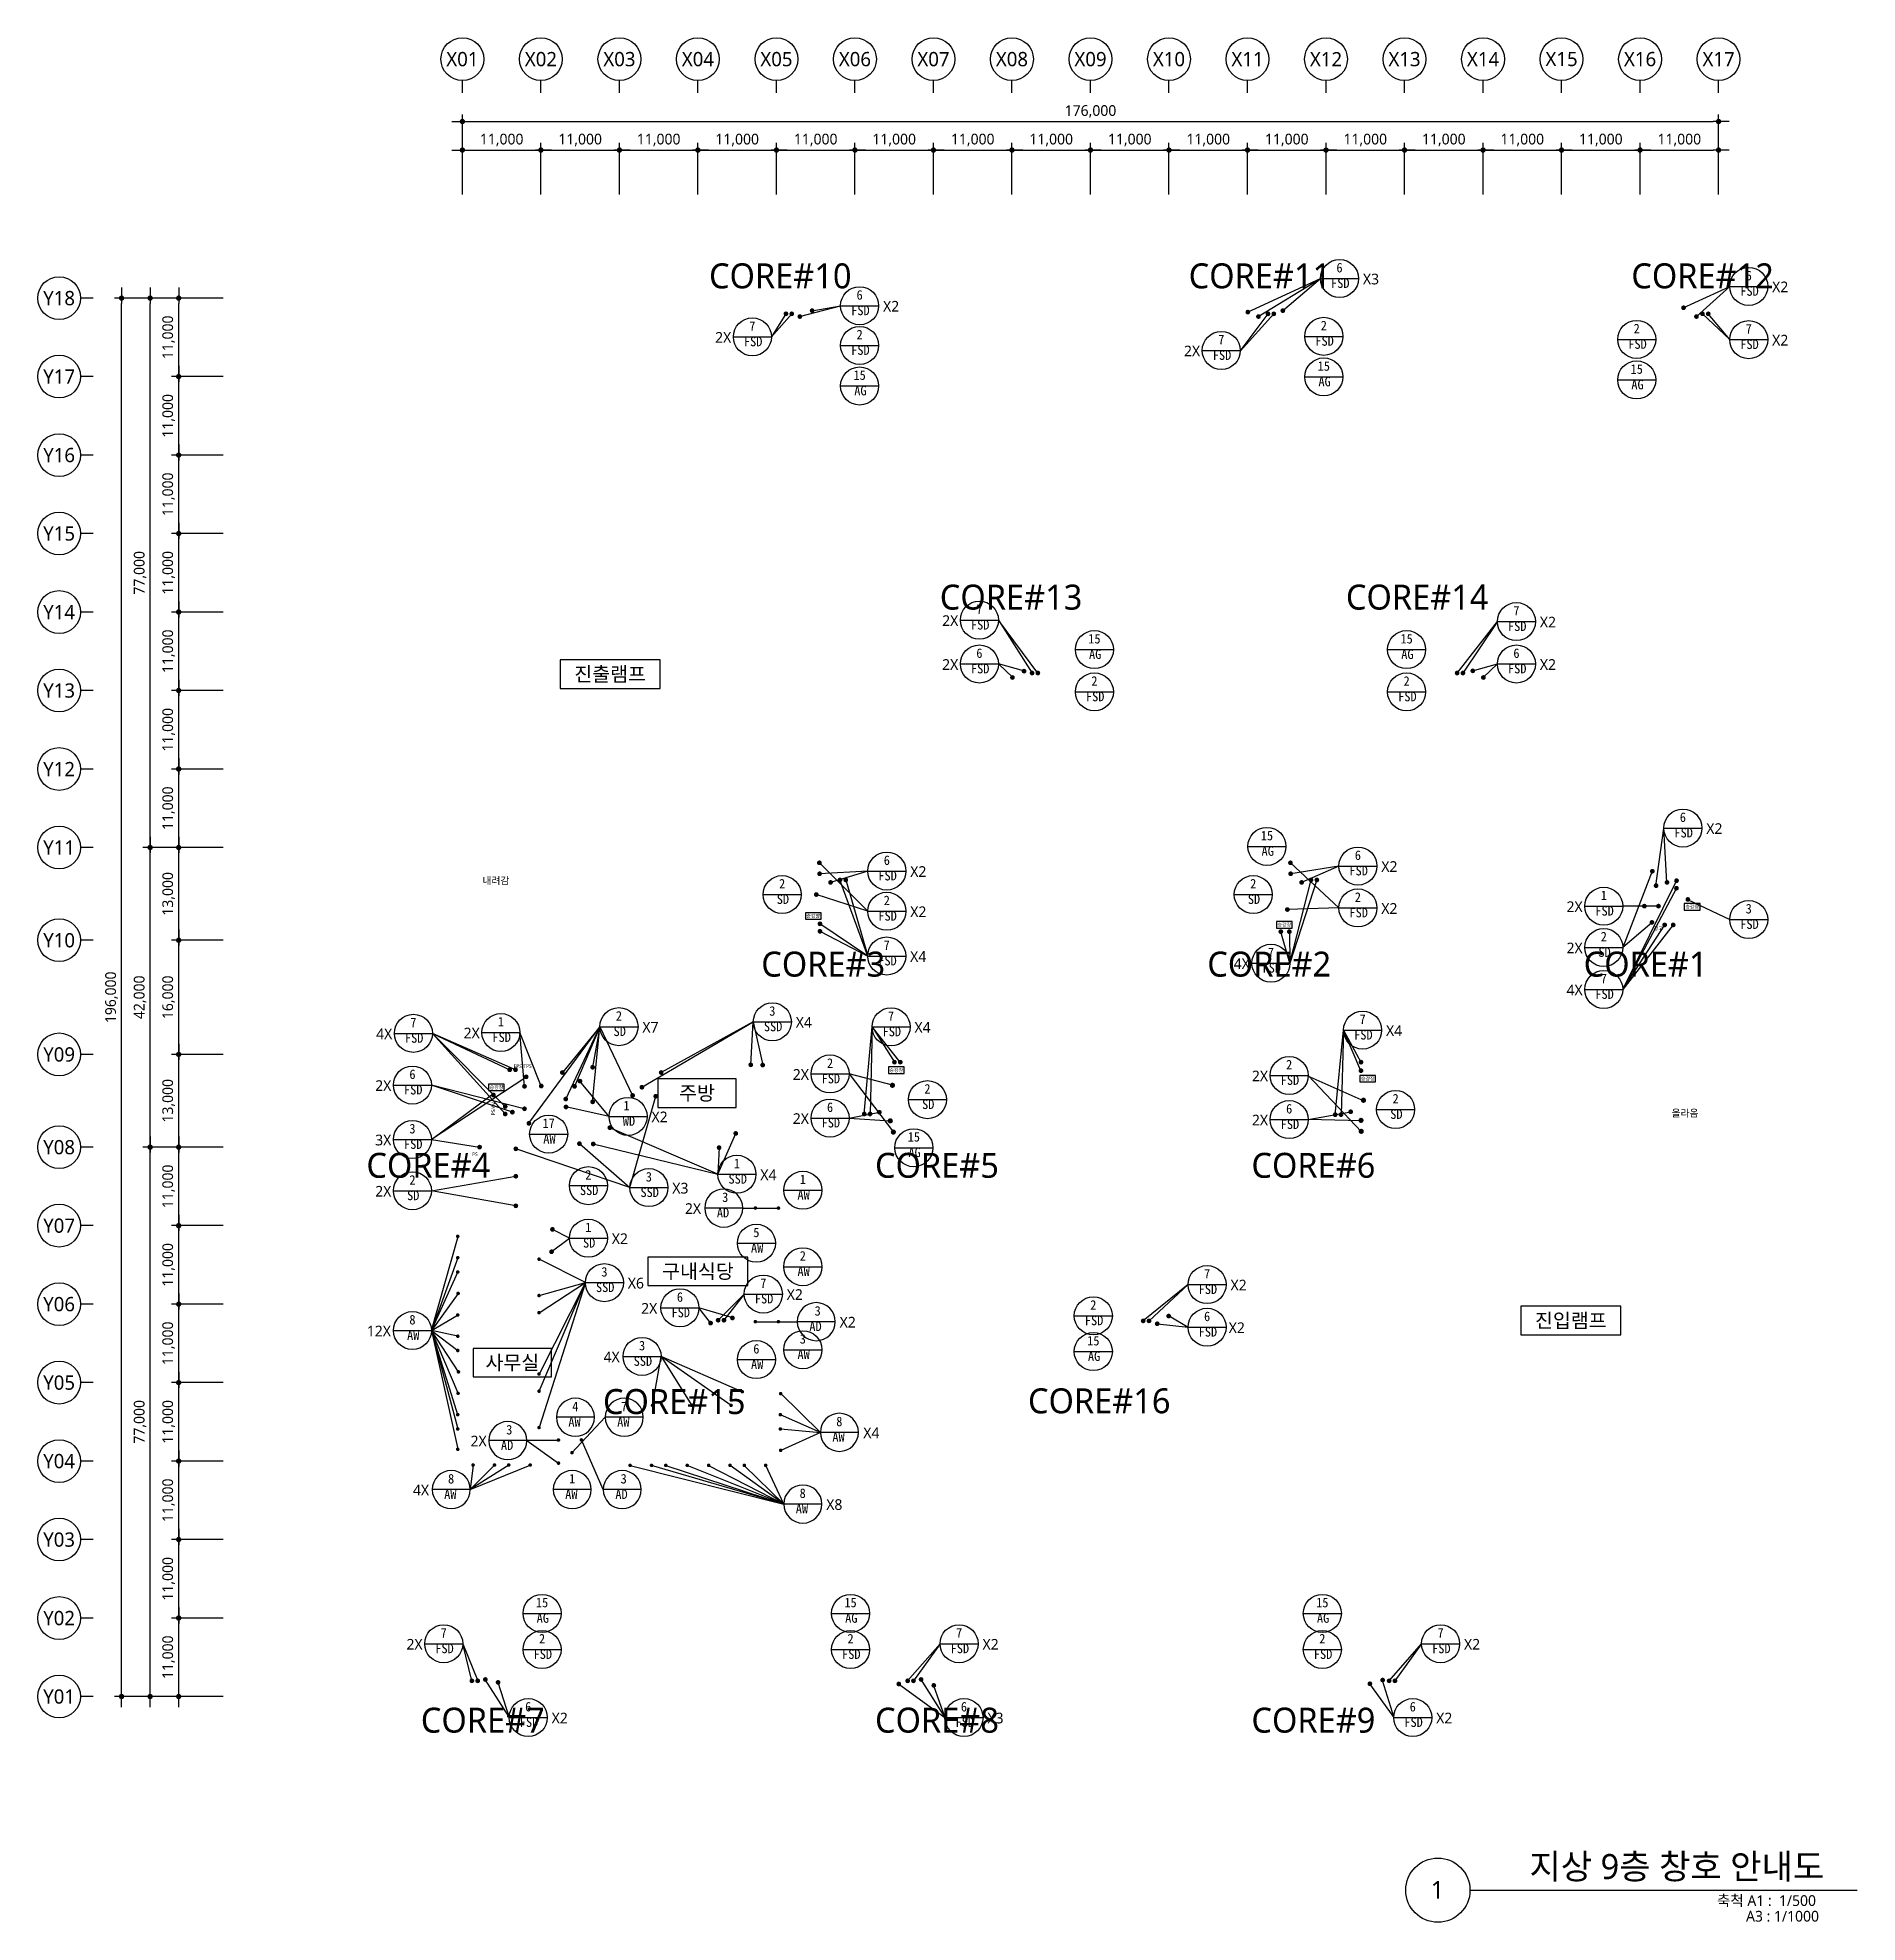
# Model space of a CAD drawing. Header units: millimetres. Extents: x 3479419 to 5579419, y 522746 to 3162891.
# Drawn here: x 4806612 to 5061547, y 2601746 to 2865891 of the extents above; entities that cross this region are included whole.
import ezdxf
from ezdxf.enums import TextEntityAlignment as Align

# ---------------------------------------------------------------- set-up
doc = ezdxf.new("R2010")
doc.units = ezdxf.units.MM
doc.layers.get('Defpoints').update_dxf_attribs({"color": 140})
for name, color, linetype, lineweight in [('A-AXIS-BUBL', 7, 'Continuous', 25), ('A-DIMS', 7, 'Continuous', 25), ('A-MKXX-SYMB', 7, 'Continuous', 25), ('A-XXXX-SYMB', 7, 'Continuous', 25), ('A-XXXX-TXT1', 3, 'Continuous', 25), ('A-XXXX-TXT2', 3, 'Continuous', 25)]:
    doc.layers.add(name, color=color, linetype=linetype, lineweight=lineweight)
doc.layers.add('AA-SYMB', color=1, linetype='Continuous')
doc.styles.add('HY울릉도L', font='')
doc.styles.add('XR-평면도$0$맑은 고딕', font='malgun.ttf')
doc.styles.add('돋움', font='')
doc.styles.add('돋음', font='')
doc.styles.add('맑은 고딕', font='malgun.ttf')
doc.styles.add('맑은고딕', font='malgun.ttf')
doc.styles.get('HY울릉도L').set_extended_font_data('HYwulM')
doc.styles.get('돋움').set_extended_font_data('DotumChe')
doc.styles.get('돋음').set_extended_font_data('Dotum')
doc.dimstyles.new('CDIM', dxfattribs={"dimtxt": 3, "dimasz": 1.5, "dimexe": 2, "dimexo": 1, "dimgap": 1, "dimtad": 1, "dimdec": 0, "dimrnd": 0.5, "dimzin": 0, "dimdsep": 32, "dimlunit": 6, "dimtxsty": 'HY울릉도L', "dimblk1": '_CIDOT', "dimblk2": '_CIDOT', "dimsah": 1, "dimcen": 5.5, "dimclrd": 2, "dimclre": 2, "dimclrt": 7, "dimadec": 0, "dimazin": 0, "dimtfac": 1, "dimtdec": 0, "dimtix": 1, "dimtmove": 2, "dimatfit": 1, "dimldrblk": '_CIDOT', "dimfxl": 1, "dimtolj": 1, "dimtzin": 0, "dimlwd": -1, "dimarcsym": 0})

msp = doc.modelspace()

# ---------------------------------------------------------------- texts
at = {"layer": 'A-XXXX-TXT1', "style": '맑은고딕'}
msp.add_text('지상 9층 창호 안내도', height=3500, dxfattribs=at).set_placement((5056914.1, 2606766), align=Align.BOTTOM_RIGHT)
msp.add_text('1', height=2500, dxfattribs=at).set_placement((5002726, 2606299.3), align=Align.MIDDLE)
for s, p in [('축척 A1 :  1/500', (5055760.1, 2605538.3)), ('A3 : 1/1000', (5056181.9, 2603349.2))]:
    msp.add_text(s, height=1500, dxfattribs=at).set_placement(p, align=Align.TOP_RIGHT)
at = {"layer": 'A-XXXX-TXT2', "style": '맑은고딕'}
for s, p in [('X3', (4993413.5, 2831314.1)), ('X2', (5050747.8, 2830214.6)), ('X2', (4926179, 2827494.3)), ('2X', (4934460.7, 2777286.9)), ('X2', (5018204.1, 2777286.9)), ('X2', (5041521.4, 2754290.3)), ('X2', (4929989.6, 2748268.2)), ('X2', (4995989.6, 2748969.8)), ('X2', (4995989.6, 2743092)), ('2X', (5021940.2, 2743338.5)), ('X2', (4929989.6, 2742630.9)), ('2X', (5021940.2, 2737554.8)), ('X4', (4913947.7, 2727132)), ('2X', (4867415.8, 2725632.1)), ('X7', (4892461, 2726453.3)), ('2X', (4913535.3, 2719825.8)), ('2X', (4977861.4, 2719613.7)), ('2X', (4855027.9, 2718265.3)), ('X2', (4893736.3, 2713876.5)), ('2X', (4913535.3, 2713643.6)), ('2X', (4977861.4, 2713431.6)), ('3X', (4855027.9, 2710638.7)), ('2X', (4855027.9, 2703453.4)), ('X3', (4896651.8, 2703893.5)), ('X4', (4908985.6, 2705762.6)), ('2X', (4898423.9, 2701031)), ('X2', (4888174, 2696805.1)), ('X6', (4890420, 2690574.9)), ('2X', (4892287.8, 2687042.8)), ('X2', (4920097.6, 2685106)), ('12X', (4854410.3, 2683864.8)), ('X2', (4974611.4, 2684332.7, 0)), ('4X', (4887024.5, 2680233.7)), ('X4', (4923410.3, 2669596)), ('2X', (4868388.2, 2668443.5)), ('4X', (4860314.3, 2661573)), ('X8', (4918223, 2659543.4)), ('X2', (4879747.8, 2629622.8)), ('X3', (4940797.8, 2629622.8)), ('X2', (5003677.8, 2629622.8))]:
    msp.add_text(s, height=1500, dxfattribs=at).set_placement(p, align=Align.CENTER)
for s, height, p in [('내려감', 1000, (4870811.8, 2747745.6)), ('주방', 2000, (4898982.7, 2717969)), ('올라옴', 1000, (5037411.8, 2715145.6))]:
    msp.add_text(s, height=height, dxfattribs=at).set_placement(p, align=Align.MIDDLE_CENTER)
at = {"layer": 'A-XXXX-TXT2', "ltscale": 100, "style": '맑은 고딕'}
for s, p in [('창고', (5033661.8, 2741041.2)), ('EPS/TPS', (4874561.8, 2721741.2)), ('PS', (4867871.8, 2709391.2))]:
    msp.add_text(s, height=500, dxfattribs=at).set_placement(p, align=Align.MIDDLE_CENTER)
msp.add_text('PS/AV', height=500, rotation=90, dxfattribs=at).set_placement((4870435.8, 2715766.2), align=Align.MIDDLE_CENTER)

# ---------------------------------------------------------------- blocks, each defined once
blk = doc.blocks.new('글_진입램프')
at = {"layer": 'A-XXXX-TXT2', "color": 0}
blk.add_lwpolyline([(-7000, -2000), (7000, -2000), (7000, 2000), (-7000, 2000)], close=True, dxfattribs=at)
at = {"layer": 'A-XXXX-TXT2', "style": '맑은고딕'}
blk.add_text('진입램프', height=2000, dxfattribs=at).set_placement((0, 0), align=Align.MIDDLE_CENTER)
blk = doc.blocks.new('글_진출램프')
at = {"layer": 'A-XXXX-TXT2', "color": 0}
blk.add_lwpolyline([(-7000, -1997), (7000, -1997), (7000, 2003), (-7000, 2003)], close=True, dxfattribs=at)
at = {"layer": 'A-XXXX-TXT2', "style": '맑은고딕'}
blk.add_text('진출램프', height=2000, dxfattribs=at).set_placement((0, 3), align=Align.MIDDLE_CENTER)
blk = doc.blocks.new('글_사무실')
at = {"layer": 'A-XXXX-TXT2', "color": 0}
blk.add_lwpolyline([(-5500, -2000), (5500, -2000), (5500, 2000), (-5500, 2000)], close=True, dxfattribs=at)
at = {"layer": 'A-XXXX-TXT2', "style": '맑은고딕'}
blk.add_text('사무실', height=2000, dxfattribs=at).set_placement((0, 0), align=Align.MIDDLE_CENTER)
blk = doc.blocks.new('글_승강장')
at = {"layer": 'A-XXXX-TXT2', "color": 0, "ltscale": 100}
blk.add_lwpolyline([(-1100, 450), (-1100, -450), (1100, -450), (1100, 450)], close=True, dxfattribs=at)
at = {"layer": 'A-XXXX-TXT2', "ltscale": 100, "style": 'XR-평면도$0$맑은 고딕'}
blk.add_text('승강장', height=500, dxfattribs=at).set_placement((0, 0), align=Align.MIDDLE_CENTER)
blk = doc.blocks.new('_CIDOT')
at = {"color": 0, "linetype": 'ByBlock'}
blk.add_line((2, 0), (-1, 0), dxfattribs=at)
at = {"color": 0, "linetype": 'ByBlock', "const_width": 0.5}
blk.add_lwpolyline([(-0.25, 0, 1), (0.25, 0, 1)], format="xyb", close=True, dxfattribs=at)
blk = doc.blocks.new('*D8')
at = {"layer": 'A-DIMS', "lineweight": -2, "transparency": 16777216}
for p, q in [((93193, 67121), (85943, 67121)), ((93193, 56121), (85943, 56121))]:
    blk.add_line(p, q, dxfattribs=at)
at = {"layer": 'A-DIMS', "transparency": 16777216}
blk.add_line((86943, 56871), (86943, 66371), dxfattribs=at)
at = {"layer": 'Defpoints', "color": 0, "transparency": 16777216}
for p in [(86943, 67121), (93693, 67121), (93693, 56121)]:
    blk.add_point(p, dxfattribs=at)
at = {"layer": 'A-DIMS', "transparency": 16777216, "xscale": 750, "yscale": 750, "zscale": 750}
for p, rotation in [((86943, 67121), 90), ((86943, 56121), 270)]:
    blk.add_blockref('_CIDOT', p, dxfattribs=dict(at, rotation=rotation))
at = {"layer": 'A-DIMS', "color": 3, "transparency": 16777216, "insert": (85538, 61621), "char_height": 1500, "attachment_point": 5, "rotation": 90, "style": '맑은고딕'}
blk.add_mtext('\\A1;11,000', dxfattribs=at)
blk = doc.blocks.new('*D9')
at = {"layer": 'A-DIMS', "lineweight": -2, "transparency": 16777216}
for p, q in [((93193, 78121), (85943, 78121)), ((93193, 67121), (85943, 67121))]:
    blk.add_line(p, q, dxfattribs=at)
at = {"layer": 'A-DIMS', "transparency": 16777216}
blk.add_line((86943, 67871), (86943, 77371), dxfattribs=at)
at = {"layer": 'Defpoints', "color": 0, "transparency": 16777216}
for p in [(86943, 78121), (93693, 78121), (93693, 67121)]:
    blk.add_point(p, dxfattribs=at)
at = {"layer": 'A-DIMS', "transparency": 16777216, "xscale": 750, "yscale": 750, "zscale": 750}
for p, rotation in [((86943, 78121), 90), ((86943, 67121), 270)]:
    blk.add_blockref('_CIDOT', p, dxfattribs=dict(at, rotation=rotation))
at = {"layer": 'A-DIMS', "color": 3, "transparency": 16777216, "insert": (85538, 72621), "char_height": 1500, "attachment_point": 5, "rotation": 90, "style": '맑은고딕'}
blk.add_mtext('\\A1;11,000', dxfattribs=at)
blk = doc.blocks.new('*D10')
at = {"layer": 'A-DIMS', "lineweight": -2, "transparency": 16777216}
for p, q in [((93193, 89121), (85943, 89121)), ((93193, 78121), (85943, 78121))]:
    blk.add_line(p, q, dxfattribs=at)
at = {"layer": 'A-DIMS', "transparency": 16777216}
blk.add_line((86943, 78871), (86943, 88371), dxfattribs=at)
at = {"layer": 'Defpoints', "color": 0, "transparency": 16777216}
for p in [(86943, 89121), (93693, 89121), (93693, 78121)]:
    blk.add_point(p, dxfattribs=at)
at = {"layer": 'A-DIMS', "transparency": 16777216, "xscale": 750, "yscale": 750, "zscale": 750}
for p, rotation in [((86943, 89121), 90), ((86943, 78121), 270)]:
    blk.add_blockref('_CIDOT', p, dxfattribs=dict(at, rotation=rotation))
at = {"layer": 'A-DIMS', "color": 3, "transparency": 16777216, "insert": (85538, 83621), "char_height": 1500, "attachment_point": 5, "rotation": 90, "style": '맑은고딕'}
blk.add_mtext('\\A1;11,000', dxfattribs=at)
blk = doc.blocks.new('*D11')
at = {"layer": 'A-DIMS', "lineweight": -2, "transparency": 16777216}
for p, q in [((93193, 100121), (85943, 100121)), ((93193, 89121), (85943, 89121))]:
    blk.add_line(p, q, dxfattribs=at)
at = {"layer": 'A-DIMS', "transparency": 16777216}
blk.add_line((86943, 89871), (86943, 99371), dxfattribs=at)
at = {"layer": 'Defpoints', "color": 0, "transparency": 16777216}
for p in [(86943, 100121), (93693, 100121), (93693, 89121)]:
    blk.add_point(p, dxfattribs=at)
at = {"layer": 'A-DIMS', "transparency": 16777216, "xscale": 750, "yscale": 750, "zscale": 750}
for p, rotation in [((86943, 100121), 90), ((86943, 89121), 270)]:
    blk.add_blockref('_CIDOT', p, dxfattribs=dict(at, rotation=rotation))
at = {"layer": 'A-DIMS', "color": 3, "transparency": 16777216, "insert": (85538, 94621), "char_height": 1500, "attachment_point": 5, "rotation": 90, "style": '맑은고딕'}
blk.add_mtext('\\A1;11,000', dxfattribs=at)
blk = doc.blocks.new('*D12')
at = {"layer": 'A-DIMS', "lineweight": -2, "transparency": 16777216}
for p, q in [((93193, 111121), (85943, 111121)), ((93193, 100121), (85943, 100121))]:
    blk.add_line(p, q, dxfattribs=at)
at = {"layer": 'A-DIMS', "transparency": 16777216}
blk.add_line((86943, 100871), (86943, 110371), dxfattribs=at)
at = {"layer": 'Defpoints', "color": 0, "transparency": 16777216}
for p in [(86943, 111121), (93693, 111121), (93693, 100121)]:
    blk.add_point(p, dxfattribs=at)
at = {"layer": 'A-DIMS', "transparency": 16777216, "xscale": 750, "yscale": 750, "zscale": 750}
for p, rotation in [((86943, 111121), 90), ((86943, 100121), 270)]:
    blk.add_blockref('_CIDOT', p, dxfattribs=dict(at, rotation=rotation))
at = {"layer": 'A-DIMS', "color": 3, "transparency": 16777216, "insert": (85538, 105621), "char_height": 1500, "attachment_point": 5, "rotation": 90, "style": '맑은고딕'}
blk.add_mtext('\\A1;11,000', dxfattribs=at)
blk = doc.blocks.new('*D13')
at = {"layer": 'A-DIMS', "lineweight": -2, "transparency": 16777216}
for p, q in [((93193, 122121), (85943, 122121)), ((93193, 111121), (85943, 111121))]:
    blk.add_line(p, q, dxfattribs=at)
at = {"layer": 'A-DIMS', "transparency": 16777216}
blk.add_line((86943, 111871), (86943, 121371), dxfattribs=at)
at = {"layer": 'Defpoints', "color": 0, "transparency": 16777216}
for p in [(86943, 122121), (93693, 122121), (93693, 111121)]:
    blk.add_point(p, dxfattribs=at)
at = {"layer": 'A-DIMS', "transparency": 16777216, "xscale": 750, "yscale": 750, "zscale": 750}
for p, rotation in [((86943, 122121), 90), ((86943, 111121), 270)]:
    blk.add_blockref('_CIDOT', p, dxfattribs=dict(at, rotation=rotation))
at = {"layer": 'A-DIMS', "color": 3, "transparency": 16777216, "insert": (85538, 116621), "char_height": 1500, "attachment_point": 5, "rotation": 90, "style": '맑은고딕'}
blk.add_mtext('\\A1;11,000', dxfattribs=at)
blk = doc.blocks.new('*D14')
at = {"layer": 'A-DIMS', "lineweight": -2, "transparency": 16777216}
for p, q in [((93193, 135121), (85943, 135121)), ((93193, 122121), (85943, 122121))]:
    blk.add_line(p, q, dxfattribs=at)
at = {"layer": 'A-DIMS', "transparency": 16777216}
blk.add_line((86943, 122871), (86943, 134371), dxfattribs=at)
at = {"layer": 'Defpoints', "color": 0, "transparency": 16777216}
for p in [(86943, 135121), (93693, 135121), (93693, 122121)]:
    blk.add_point(p, dxfattribs=at)
at = {"layer": 'A-DIMS', "transparency": 16777216, "xscale": 750, "yscale": 750, "zscale": 750}
for p, rotation in [((86943, 135121), 90), ((86943, 122121), 270)]:
    blk.add_blockref('_CIDOT', p, dxfattribs=dict(at, rotation=rotation))
at = {"layer": 'A-DIMS', "color": 3, "transparency": 16777216, "insert": (85538, 128621), "char_height": 1500, "attachment_point": 5, "rotation": 90, "style": '맑은고딕'}
blk.add_mtext('\\A1;13,000', dxfattribs=at)
blk = doc.blocks.new('*D15')
at = {"layer": 'A-DIMS', "lineweight": -2, "transparency": 16777216}
for p, q in [((93193, 151121), (85943, 151121)), ((93193, 135121), (85943, 135121))]:
    blk.add_line(p, q, dxfattribs=at)
at = {"layer": 'A-DIMS', "transparency": 16777216}
blk.add_line((86943, 135871), (86943, 150371), dxfattribs=at)
at = {"layer": 'Defpoints', "color": 0, "transparency": 16777216}
for p in [(86943, 151121), (93693, 151121), (93693, 135121)]:
    blk.add_point(p, dxfattribs=at)
at = {"layer": 'A-DIMS', "transparency": 16777216, "xscale": 750, "yscale": 750, "zscale": 750}
for p, rotation in [((86943, 151121), 90), ((86943, 135121), 270)]:
    blk.add_blockref('_CIDOT', p, dxfattribs=dict(at, rotation=rotation))
at = {"layer": 'A-DIMS', "color": 3, "transparency": 16777216, "insert": (85538, 143121), "char_height": 1500, "attachment_point": 5, "rotation": 90, "style": '맑은고딕'}
blk.add_mtext('\\A1;16,000', dxfattribs=at)
blk = doc.blocks.new('*D16')
at = {"layer": 'A-DIMS', "lineweight": -2, "transparency": 16777216}
for p, q in [((93193, 164121), (85943, 164121)), ((93193, 151121), (85943, 151121))]:
    blk.add_line(p, q, dxfattribs=at)
at = {"layer": 'A-DIMS', "transparency": 16777216}
blk.add_line((86943, 151871), (86943, 163371), dxfattribs=at)
at = {"layer": 'Defpoints', "color": 0, "transparency": 16777216}
for p in [(86943, 164121), (93693, 164121), (93693, 151121)]:
    blk.add_point(p, dxfattribs=at)
at = {"layer": 'A-DIMS', "transparency": 16777216, "xscale": 750, "yscale": 750, "zscale": 750}
for p, rotation in [((86943, 164121), 90), ((86943, 151121), 270)]:
    blk.add_blockref('_CIDOT', p, dxfattribs=dict(at, rotation=rotation))
at = {"layer": 'A-DIMS', "color": 3, "transparency": 16777216, "insert": (85538, 157621), "char_height": 1500, "attachment_point": 5, "rotation": 90, "style": '맑은고딕'}
blk.add_mtext('\\A1;13,000', dxfattribs=at)
blk = doc.blocks.new('*D17')
at = {"layer": 'A-DIMS', "lineweight": -2, "transparency": 16777216}
for p, q in [((93193, 175121), (85943, 175121)), ((93193, 164121), (85943, 164121))]:
    blk.add_line(p, q, dxfattribs=at)
at = {"layer": 'A-DIMS', "transparency": 16777216}
blk.add_line((86943, 164871), (86943, 174371), dxfattribs=at)
at = {"layer": 'Defpoints', "color": 0, "transparency": 16777216}
for p in [(86943, 175121), (93693, 175121), (93693, 164121)]:
    blk.add_point(p, dxfattribs=at)
at = {"layer": 'A-DIMS', "transparency": 16777216, "xscale": 750, "yscale": 750, "zscale": 750}
for p, rotation in [((86943, 175121), 90), ((86943, 164121), 270)]:
    blk.add_blockref('_CIDOT', p, dxfattribs=dict(at, rotation=rotation))
at = {"layer": 'A-DIMS', "color": 3, "transparency": 16777216, "insert": (85538, 169621), "char_height": 1500, "attachment_point": 5, "rotation": 90, "style": '맑은고딕'}
blk.add_mtext('\\A1;11,000', dxfattribs=at)
blk = doc.blocks.new('*D18')
at = {"layer": 'A-DIMS', "lineweight": -2, "transparency": 16777216}
for p, q in [((93193, 186121), (85943, 186121)), ((93193, 175121), (85943, 175121))]:
    blk.add_line(p, q, dxfattribs=at)
at = {"layer": 'A-DIMS', "transparency": 16777216}
blk.add_line((86943, 175871), (86943, 185371), dxfattribs=at)
at = {"layer": 'Defpoints', "color": 0, "transparency": 16777216}
for p in [(86943, 186121), (93693, 186121), (93693, 175121)]:
    blk.add_point(p, dxfattribs=at)
at = {"layer": 'A-DIMS', "transparency": 16777216, "xscale": 750, "yscale": 750, "zscale": 750}
for p, rotation in [((86943, 186121), 90), ((86943, 175121), 270)]:
    blk.add_blockref('_CIDOT', p, dxfattribs=dict(at, rotation=rotation))
at = {"layer": 'A-DIMS', "color": 3, "transparency": 16777216, "insert": (85538, 180621), "char_height": 1500, "attachment_point": 5, "rotation": 90, "style": '맑은고딕'}
blk.add_mtext('\\A1;11,000', dxfattribs=at)
blk = doc.blocks.new('*D19')
at = {"layer": 'A-DIMS', "lineweight": -2, "transparency": 16777216}
for p, q in [((93193, 197121), (85943, 197121)), ((93193, 186121), (85943, 186121))]:
    blk.add_line(p, q, dxfattribs=at)
at = {"layer": 'A-DIMS', "transparency": 16777216}
blk.add_line((86943, 186871), (86943, 196371), dxfattribs=at)
at = {"layer": 'Defpoints', "color": 0, "transparency": 16777216}
for p in [(86943, 197121), (93693, 197121), (93693, 186121)]:
    blk.add_point(p, dxfattribs=at)
at = {"layer": 'A-DIMS', "transparency": 16777216, "xscale": 750, "yscale": 750, "zscale": 750}
for p, rotation in [((86943, 197121), 90), ((86943, 186121), 270)]:
    blk.add_blockref('_CIDOT', p, dxfattribs=dict(at, rotation=rotation))
at = {"layer": 'A-DIMS', "color": 3, "transparency": 16777216, "insert": (85538, 191621), "char_height": 1500, "attachment_point": 5, "rotation": 90, "style": '맑은고딕'}
blk.add_mtext('\\A1;11,000', dxfattribs=at)
blk = doc.blocks.new('*D20')
at = {"layer": 'A-DIMS', "lineweight": -2, "transparency": 16777216}
for p, q in [((93193, 208121), (85943, 208121)), ((93193, 197121), (85943, 197121))]:
    blk.add_line(p, q, dxfattribs=at)
at = {"layer": 'A-DIMS', "transparency": 16777216}
blk.add_line((86943, 197871), (86943, 207371), dxfattribs=at)
at = {"layer": 'Defpoints', "color": 0, "transparency": 16777216}
for p in [(86943, 208121), (93693, 208121), (93693, 197121)]:
    blk.add_point(p, dxfattribs=at)
at = {"layer": 'A-DIMS', "transparency": 16777216, "xscale": 750, "yscale": 750, "zscale": 750}
for p, rotation in [((86943, 208121), 90), ((86943, 197121), 270)]:
    blk.add_blockref('_CIDOT', p, dxfattribs=dict(at, rotation=rotation))
at = {"layer": 'A-DIMS', "color": 3, "transparency": 16777216, "insert": (85538, 202621), "char_height": 1500, "attachment_point": 5, "rotation": 90, "style": '맑은고딕'}
blk.add_mtext('\\A1;11,000', dxfattribs=at)
blk = doc.blocks.new('*D21')
at = {"layer": 'A-DIMS', "lineweight": -2, "transparency": 16777216}
for p, q in [((93193, 219121), (85943, 219121)), ((93193, 208121), (85943, 208121))]:
    blk.add_line(p, q, dxfattribs=at)
at = {"layer": 'A-DIMS', "transparency": 16777216}
blk.add_line((86943, 208871), (86943, 218371), dxfattribs=at)
at = {"layer": 'Defpoints', "color": 0, "transparency": 16777216}
for p in [(86943, 219121), (93693, 219121), (93693, 208121)]:
    blk.add_point(p, dxfattribs=at)
at = {"layer": 'A-DIMS', "transparency": 16777216, "xscale": 750, "yscale": 750, "zscale": 750}
for p, rotation in [((86943, 219121), 90), ((86943, 208121), 270)]:
    blk.add_blockref('_CIDOT', p, dxfattribs=dict(at, rotation=rotation))
at = {"layer": 'A-DIMS', "color": 3, "transparency": 16777216, "insert": (85538, 213621), "char_height": 1500, "attachment_point": 5, "rotation": 90, "style": '맑은고딕'}
blk.add_mtext('\\A1;11,000', dxfattribs=at)
blk = doc.blocks.new('*D22')
at = {"layer": 'A-DIMS', "lineweight": -2, "transparency": 16777216}
for p, q in [((93193, 230121), (85943, 230121)), ((93193, 219121), (85943, 219121))]:
    blk.add_line(p, q, dxfattribs=at)
at = {"layer": 'A-DIMS', "transparency": 16777216}
blk.add_line((86943, 219871), (86943, 229371), dxfattribs=at)
at = {"layer": 'Defpoints', "color": 0, "transparency": 16777216}
for p in [(86943, 230121), (93693, 230121), (93693, 219121)]:
    blk.add_point(p, dxfattribs=at)
at = {"layer": 'A-DIMS', "transparency": 16777216, "xscale": 750, "yscale": 750, "zscale": 750}
for p, rotation in [((86943, 230121), 90), ((86943, 219121), 270)]:
    blk.add_blockref('_CIDOT', p, dxfattribs=dict(at, rotation=rotation))
at = {"layer": 'A-DIMS', "color": 3, "transparency": 16777216, "insert": (85538, 224621), "char_height": 1500, "attachment_point": 5, "rotation": 90, "style": '맑은고딕'}
blk.add_mtext('\\A1;11,000', dxfattribs=at)
blk = doc.blocks.new('*D23')
at = {"layer": 'A-DIMS', "lineweight": -2, "transparency": 16777216}
for p, q in [((93193, 241121), (85943, 241121)), ((93193, 230121), (85943, 230121))]:
    blk.add_line(p, q, dxfattribs=at)
at = {"layer": 'A-DIMS', "transparency": 16777216}
blk.add_line((86943, 230871), (86943, 240371), dxfattribs=at)
at = {"layer": 'Defpoints', "color": 0, "transparency": 16777216}
for p in [(86943, 241121), (93693, 241121), (93693, 230121)]:
    blk.add_point(p, dxfattribs=at)
at = {"layer": 'A-DIMS', "transparency": 16777216, "xscale": 750, "yscale": 750, "zscale": 750}
for p, rotation in [((86943, 241121), 90), ((86943, 230121), 270)]:
    blk.add_blockref('_CIDOT', p, dxfattribs=dict(at, rotation=rotation))
at = {"layer": 'A-DIMS', "color": 3, "transparency": 16777216, "insert": (85538, 235621), "char_height": 1500, "attachment_point": 5, "rotation": 90, "style": '맑은고딕'}
blk.add_mtext('\\A1;11,000', dxfattribs=at)
blk = doc.blocks.new('*D24')
at = {"layer": 'A-DIMS', "lineweight": -2, "transparency": 16777216}
for p, q in [((93193, 122121), (81943, 122121)), ((93193, 45121), (81943, 45121))]:
    blk.add_line(p, q, dxfattribs=at)
at = {"layer": 'A-DIMS', "transparency": 16777216}
blk.add_line((82943, 45871), (82943, 121371), dxfattribs=at)
at = {"layer": 'Defpoints', "color": 0, "transparency": 16777216}
for p in [(82943, 122121), (93693, 122121), (93693, 45121)]:
    blk.add_point(p, dxfattribs=at)
at = {"layer": 'A-DIMS', "transparency": 16777216, "xscale": 750, "yscale": 750, "zscale": 750}
for p, rotation in [((82943, 122121), 90), ((82943, 45121), 270)]:
    blk.add_blockref('_CIDOT', p, dxfattribs=dict(at, rotation=rotation))
at = {"layer": 'A-DIMS', "color": 3, "transparency": 16777216, "insert": (81542, 83621), "char_height": 1500, "attachment_point": 5, "rotation": 90, "style": '맑은고딕'}
blk.add_mtext('\\A1;77,000', dxfattribs=at)
blk = doc.blocks.new('*D25')
at = {"layer": 'A-DIMS', "lineweight": -2, "transparency": 16777216}
for p, q in [((93193, 241121), (77943, 241121)), ((93193, 45121), (77943, 45121))]:
    blk.add_line(p, q, dxfattribs=at)
at = {"layer": 'A-DIMS', "transparency": 16777216}
blk.add_line((78943, 45871), (78943, 240371), dxfattribs=at)
at = {"layer": 'Defpoints', "color": 0, "transparency": 16777216}
for p in [(78943, 241121), (93693, 241121), (93693, 45121)]:
    blk.add_point(p, dxfattribs=at)
at = {"layer": 'A-DIMS', "transparency": 16777216, "xscale": 750, "yscale": 750, "zscale": 750}
for p, rotation in [((78943, 241121), 90), ((78943, 45121), 270)]:
    blk.add_blockref('_CIDOT', p, dxfattribs=dict(at, rotation=rotation))
at = {"layer": 'A-DIMS', "color": 3, "transparency": 16777216, "insert": (77538, 143121), "char_height": 1500, "attachment_point": 5, "rotation": 90, "style": '맑은고딕'}
blk.add_mtext('\\A1;196,000', dxfattribs=at)
blk = doc.blocks.new('*D26')
at = {"layer": 'A-DIMS', "lineweight": -2, "transparency": 16777216}
for p, q in [((93193, 56121), (85943, 56121)), ((93193, 45121), (85943, 45121))]:
    blk.add_line(p, q, dxfattribs=at)
at = {"layer": 'A-DIMS', "transparency": 16777216}
blk.add_line((86943, 45871), (86943, 55371), dxfattribs=at)
at = {"layer": 'Defpoints', "color": 0, "transparency": 16777216}
for p in [(86943, 56121), (93693, 56121), (93693, 45121)]:
    blk.add_point(p, dxfattribs=at)
at = {"layer": 'A-DIMS', "transparency": 16777216, "xscale": 750, "yscale": 750, "zscale": 750}
for p, rotation in [((86943, 56121), 90), ((86943, 45121), 270)]:
    blk.add_blockref('_CIDOT', p, dxfattribs=dict(at, rotation=rotation))
at = {"layer": 'A-DIMS', "color": 3, "transparency": 16777216, "insert": (85538, 50621), "char_height": 1500, "attachment_point": 5, "rotation": 90, "style": '맑은고딕'}
blk.add_mtext('\\A1;11,000', dxfattribs=at)
blk = doc.blocks.new('*D27')
at = {"layer": 'A-DIMS', "lineweight": -2, "transparency": 16777216}
for p, q in [((93193, 164121), (81943, 164121)), ((93193, 122121), (81943, 122121))]:
    blk.add_line(p, q, dxfattribs=at)
at = {"layer": 'A-DIMS', "transparency": 16777216}
blk.add_line((82943, 122871), (82943, 163371), dxfattribs=at)
at = {"layer": 'Defpoints', "color": 0, "transparency": 16777216}
for p in [(82943, 164121), (93693, 164121), (93693, 122121)]:
    blk.add_point(p, dxfattribs=at)
at = {"layer": 'A-DIMS', "transparency": 16777216, "xscale": 750, "yscale": 750, "zscale": 750}
for p, rotation in [((82943, 164121), 90), ((82943, 122121), 270)]:
    blk.add_blockref('_CIDOT', p, dxfattribs=dict(at, rotation=rotation))
at = {"layer": 'A-DIMS', "color": 3, "transparency": 16777216, "insert": (81542, 143121), "char_height": 1500, "attachment_point": 5, "rotation": 90, "style": '맑은고딕'}
blk.add_mtext('\\A1;42,000', dxfattribs=at)
blk = doc.blocks.new('*D28')
at = {"layer": 'A-DIMS', "lineweight": -2, "transparency": 16777216}
for p, q in [((93193, 241121), (81943, 241121)), ((93193, 164121), (81943, 164121))]:
    blk.add_line(p, q, dxfattribs=at)
at = {"layer": 'A-DIMS', "transparency": 16777216}
blk.add_line((82943, 164871), (82943, 240371), dxfattribs=at)
at = {"layer": 'Defpoints', "color": 0, "transparency": 16777216}
for p in [(82943, 241121), (93693, 241121), (93693, 164121)]:
    blk.add_point(p, dxfattribs=at)
at = {"layer": 'A-DIMS', "transparency": 16777216, "xscale": 750, "yscale": 750, "zscale": 750}
for p, rotation in [((82943, 241121), 90), ((82943, 164121), 270)]:
    blk.add_blockref('_CIDOT', p, dxfattribs=dict(at, rotation=rotation))
at = {"layer": 'A-DIMS', "color": 3, "transparency": 16777216, "insert": (81542, 202621), "char_height": 1500, "attachment_point": 5, "rotation": 90, "style": '맑은고딕'}
blk.add_mtext('\\A1;77,000', dxfattribs=at)
blk = doc.blocks.new('*D29')
at = {"layer": 'A-DIMS', "lineweight": -2, "transparency": 16777216}
for p, q in [((148693, 255621), (148693, 262871)), ((159693, 255621), (159693, 262871))]:
    blk.add_line(p, q, dxfattribs=at)
at = {"layer": 'A-DIMS', "transparency": 16777216}
blk.add_line((149443, 261871), (158943, 261871), dxfattribs=at)
at = {"layer": 'Defpoints', "color": 0, "transparency": 16777216}
for p in [(159693, 261871), (148693, 255121), (159693, 255121)]:
    blk.add_point(p, dxfattribs=at)
at = {"layer": 'A-DIMS', "transparency": 16777216, "xscale": 750, "yscale": 750, "zscale": 750, "rotation": 180}
blk.add_blockref('_CIDOT', (148693, 261871), dxfattribs=at)
at = {"layer": 'A-DIMS', "transparency": 16777216, "xscale": 750, "yscale": 750, "zscale": 750}
blk.add_blockref('_CIDOT', (159693, 261871), dxfattribs=at)
at = {"layer": 'A-DIMS', "color": 3, "transparency": 16777216, "insert": (154193, 263275), "char_height": 1500, "attachment_point": 5, "style": '맑은고딕'}
blk.add_mtext('\\A1;11,000', dxfattribs=at)
blk = doc.blocks.new('*D30')
at = {"layer": 'A-DIMS', "lineweight": -2, "transparency": 16777216}
for p, q in [((159693, 255621), (159693, 262871)), ((170693, 255621), (170693, 262871))]:
    blk.add_line(p, q, dxfattribs=at)
at = {"layer": 'A-DIMS', "transparency": 16777216}
blk.add_line((160443, 261871), (169943, 261871), dxfattribs=at)
at = {"layer": 'Defpoints', "color": 0, "transparency": 16777216}
for p in [(170693, 261871), (159693, 255121), (170693, 255121)]:
    blk.add_point(p, dxfattribs=at)
at = {"layer": 'A-DIMS', "transparency": 16777216, "xscale": 750, "yscale": 750, "zscale": 750, "rotation": 180}
blk.add_blockref('_CIDOT', (159693, 261871), dxfattribs=at)
at = {"layer": 'A-DIMS', "transparency": 16777216, "xscale": 750, "yscale": 750, "zscale": 750}
blk.add_blockref('_CIDOT', (170693, 261871), dxfattribs=at)
at = {"layer": 'A-DIMS', "color": 3, "transparency": 16777216, "insert": (165193, 263275), "char_height": 1500, "attachment_point": 5, "style": '맑은고딕'}
blk.add_mtext('\\A1;11,000', dxfattribs=at)
blk = doc.blocks.new('*D31')
at = {"layer": 'A-DIMS', "lineweight": -2, "transparency": 16777216}
for p, q in [((170693, 255621), (170693, 262871)), ((181693, 255621), (181693, 262871))]:
    blk.add_line(p, q, dxfattribs=at)
at = {"layer": 'A-DIMS', "transparency": 16777216}
blk.add_line((171443, 261871), (180943, 261871), dxfattribs=at)
at = {"layer": 'Defpoints', "color": 0, "transparency": 16777216}
for p in [(181693, 261871), (170693, 255121), (181693, 255121)]:
    blk.add_point(p, dxfattribs=at)
at = {"layer": 'A-DIMS', "transparency": 16777216, "xscale": 750, "yscale": 750, "zscale": 750, "rotation": 180}
blk.add_blockref('_CIDOT', (170693, 261871), dxfattribs=at)
at = {"layer": 'A-DIMS', "transparency": 16777216, "xscale": 750, "yscale": 750, "zscale": 750}
blk.add_blockref('_CIDOT', (181693, 261871), dxfattribs=at)
at = {"layer": 'A-DIMS', "color": 3, "transparency": 16777216, "insert": (176193, 263275), "char_height": 1500, "attachment_point": 5, "style": '맑은고딕'}
blk.add_mtext('\\A1;11,000', dxfattribs=at)
blk = doc.blocks.new('*D32')
at = {"layer": 'A-DIMS', "lineweight": -2, "transparency": 16777216}
for p, q in [((181693, 255621), (181693, 262871)), ((192693, 255621), (192693, 262871))]:
    blk.add_line(p, q, dxfattribs=at)
at = {"layer": 'A-DIMS', "transparency": 16777216}
blk.add_line((182443, 261871), (191943, 261871), dxfattribs=at)
at = {"layer": 'Defpoints', "color": 0, "transparency": 16777216}
for p in [(192693, 261871), (181693, 255121), (192693, 255121)]:
    blk.add_point(p, dxfattribs=at)
at = {"layer": 'A-DIMS', "transparency": 16777216, "xscale": 750, "yscale": 750, "zscale": 750, "rotation": 180}
blk.add_blockref('_CIDOT', (181693, 261871), dxfattribs=at)
at = {"layer": 'A-DIMS', "transparency": 16777216, "xscale": 750, "yscale": 750, "zscale": 750}
blk.add_blockref('_CIDOT', (192693, 261871), dxfattribs=at)
at = {"layer": 'A-DIMS', "color": 3, "transparency": 16777216, "insert": (187193, 263275), "char_height": 1500, "attachment_point": 5, "style": '맑은고딕'}
blk.add_mtext('\\A1;11,000', dxfattribs=at)
blk = doc.blocks.new('*D33')
at = {"layer": 'A-DIMS', "lineweight": -2, "transparency": 16777216}
for p, q in [((192693, 255621), (192693, 262871)), ((203693, 255621), (203693, 262871))]:
    blk.add_line(p, q, dxfattribs=at)
at = {"layer": 'A-DIMS', "transparency": 16777216}
blk.add_line((193443, 261871), (202943, 261871), dxfattribs=at)
at = {"layer": 'Defpoints', "color": 0, "transparency": 16777216}
for p in [(203693, 261871), (192693, 255121), (203693, 255121)]:
    blk.add_point(p, dxfattribs=at)
at = {"layer": 'A-DIMS', "transparency": 16777216, "xscale": 750, "yscale": 750, "zscale": 750, "rotation": 180}
blk.add_blockref('_CIDOT', (192693, 261871), dxfattribs=at)
at = {"layer": 'A-DIMS', "transparency": 16777216, "xscale": 750, "yscale": 750, "zscale": 750}
blk.add_blockref('_CIDOT', (203693, 261871), dxfattribs=at)
at = {"layer": 'A-DIMS', "color": 3, "transparency": 16777216, "insert": (198193, 263275), "char_height": 1500, "attachment_point": 5, "style": '맑은고딕'}
blk.add_mtext('\\A1;11,000', dxfattribs=at)
blk = doc.blocks.new('*D34')
at = {"layer": 'A-DIMS', "lineweight": -2, "transparency": 16777216}
for p, q in [((203693, 255621), (203693, 262871)), ((214693, 255621), (214693, 262871))]:
    blk.add_line(p, q, dxfattribs=at)
at = {"layer": 'A-DIMS', "transparency": 16777216}
blk.add_line((204443, 261871), (213943, 261871), dxfattribs=at)
at = {"layer": 'Defpoints', "color": 0, "transparency": 16777216}
for p in [(214693, 261871), (203693, 255121), (214693, 255121)]:
    blk.add_point(p, dxfattribs=at)
at = {"layer": 'A-DIMS', "transparency": 16777216, "xscale": 750, "yscale": 750, "zscale": 750, "rotation": 180}
blk.add_blockref('_CIDOT', (203693, 261871), dxfattribs=at)
at = {"layer": 'A-DIMS', "transparency": 16777216, "xscale": 750, "yscale": 750, "zscale": 750}
blk.add_blockref('_CIDOT', (214693, 261871), dxfattribs=at)
at = {"layer": 'A-DIMS', "color": 3, "transparency": 16777216, "insert": (209193, 263275), "char_height": 1500, "attachment_point": 5, "style": '맑은고딕'}
blk.add_mtext('\\A1;11,000', dxfattribs=at)
blk = doc.blocks.new('*D35')
at = {"layer": 'A-DIMS', "lineweight": -2, "transparency": 16777216}
for p, q in [((214693, 255621), (214693, 262871)), ((225693, 255621), (225693, 262871))]:
    blk.add_line(p, q, dxfattribs=at)
at = {"layer": 'A-DIMS', "transparency": 16777216}
blk.add_line((215443, 261871), (224943, 261871), dxfattribs=at)
at = {"layer": 'Defpoints', "color": 0, "transparency": 16777216}
for p in [(225693, 261871), (214693, 255121), (225693, 255121)]:
    blk.add_point(p, dxfattribs=at)
at = {"layer": 'A-DIMS', "transparency": 16777216, "xscale": 750, "yscale": 750, "zscale": 750, "rotation": 180}
blk.add_blockref('_CIDOT', (214693, 261871), dxfattribs=at)
at = {"layer": 'A-DIMS', "transparency": 16777216, "xscale": 750, "yscale": 750, "zscale": 750}
blk.add_blockref('_CIDOT', (225693, 261871), dxfattribs=at)
at = {"layer": 'A-DIMS', "color": 3, "transparency": 16777216, "insert": (220193, 263275), "char_height": 1500, "attachment_point": 5, "style": '맑은고딕'}
blk.add_mtext('\\A1;11,000', dxfattribs=at)
blk = doc.blocks.new('*D36')
at = {"layer": 'A-DIMS', "lineweight": -2, "transparency": 16777216}
for p, q in [((225693, 255621), (225693, 262871)), ((236693, 255621), (236693, 262871))]:
    blk.add_line(p, q, dxfattribs=at)
at = {"layer": 'A-DIMS', "transparency": 16777216}
blk.add_line((226443, 261871), (235943, 261871), dxfattribs=at)
at = {"layer": 'Defpoints', "color": 0, "transparency": 16777216}
for p in [(236693, 261871), (225693, 255121), (236693, 255121)]:
    blk.add_point(p, dxfattribs=at)
at = {"layer": 'A-DIMS', "transparency": 16777216, "xscale": 750, "yscale": 750, "zscale": 750, "rotation": 180}
blk.add_blockref('_CIDOT', (225693, 261871), dxfattribs=at)
at = {"layer": 'A-DIMS', "transparency": 16777216, "xscale": 750, "yscale": 750, "zscale": 750}
blk.add_blockref('_CIDOT', (236693, 261871), dxfattribs=at)
at = {"layer": 'A-DIMS', "color": 3, "transparency": 16777216, "insert": (231193, 263275), "char_height": 1500, "attachment_point": 5, "style": '맑은고딕'}
blk.add_mtext('\\A1;11,000', dxfattribs=at)
blk = doc.blocks.new('*D37')
at = {"layer": 'A-DIMS', "lineweight": -2, "transparency": 16777216}
for p, q in [((236693, 255621), (236693, 262871)), ((247693, 255621), (247693, 262871))]:
    blk.add_line(p, q, dxfattribs=at)
at = {"layer": 'A-DIMS', "transparency": 16777216}
blk.add_line((237443, 261871), (246943, 261871), dxfattribs=at)
at = {"layer": 'Defpoints', "color": 0, "transparency": 16777216}
for p in [(247693, 261871), (236693, 255121), (247693, 255121)]:
    blk.add_point(p, dxfattribs=at)
at = {"layer": 'A-DIMS', "transparency": 16777216, "xscale": 750, "yscale": 750, "zscale": 750, "rotation": 180}
blk.add_blockref('_CIDOT', (236693, 261871), dxfattribs=at)
at = {"layer": 'A-DIMS', "transparency": 16777216, "xscale": 750, "yscale": 750, "zscale": 750}
blk.add_blockref('_CIDOT', (247693, 261871), dxfattribs=at)
at = {"layer": 'A-DIMS', "color": 3, "transparency": 16777216, "insert": (242193, 263275), "char_height": 1500, "attachment_point": 5, "style": '맑은고딕'}
blk.add_mtext('\\A1;11,000', dxfattribs=at)
blk = doc.blocks.new('*D38')
at = {"layer": 'A-DIMS', "lineweight": -2, "transparency": 16777216}
for p, q in [((247693, 255621), (247693, 262871)), ((258693, 255621), (258693, 262871))]:
    blk.add_line(p, q, dxfattribs=at)
at = {"layer": 'A-DIMS', "transparency": 16777216}
blk.add_line((248443, 261871), (257943, 261871), dxfattribs=at)
at = {"layer": 'Defpoints', "color": 0, "transparency": 16777216}
for p in [(258693, 261871), (247693, 255121), (258693, 255121)]:
    blk.add_point(p, dxfattribs=at)
at = {"layer": 'A-DIMS', "transparency": 16777216, "xscale": 750, "yscale": 750, "zscale": 750, "rotation": 180}
blk.add_blockref('_CIDOT', (247693, 261871), dxfattribs=at)
at = {"layer": 'A-DIMS', "transparency": 16777216, "xscale": 750, "yscale": 750, "zscale": 750}
blk.add_blockref('_CIDOT', (258693, 261871), dxfattribs=at)
at = {"layer": 'A-DIMS', "color": 3, "transparency": 16777216, "insert": (253193, 263275), "char_height": 1500, "attachment_point": 5, "style": '맑은고딕'}
blk.add_mtext('\\A1;11,000', dxfattribs=at)
blk = doc.blocks.new('*D39')
at = {"layer": 'A-DIMS', "lineweight": -2, "transparency": 16777216}
for p, q in [((258693, 255621), (258693, 262871)), ((269693, 255621), (269693, 262871))]:
    blk.add_line(p, q, dxfattribs=at)
at = {"layer": 'A-DIMS', "transparency": 16777216}
blk.add_line((259443, 261871), (268943, 261871), dxfattribs=at)
at = {"layer": 'Defpoints', "color": 0, "transparency": 16777216}
for p in [(269693, 261871), (258693, 255121), (269693, 255121)]:
    blk.add_point(p, dxfattribs=at)
at = {"layer": 'A-DIMS', "transparency": 16777216, "xscale": 750, "yscale": 750, "zscale": 750, "rotation": 180}
blk.add_blockref('_CIDOT', (258693, 261871), dxfattribs=at)
at = {"layer": 'A-DIMS', "transparency": 16777216, "xscale": 750, "yscale": 750, "zscale": 750}
blk.add_blockref('_CIDOT', (269693, 261871), dxfattribs=at)
at = {"layer": 'A-DIMS', "color": 3, "transparency": 16777216, "insert": (264193, 263275), "char_height": 1500, "attachment_point": 5, "style": '맑은고딕'}
blk.add_mtext('\\A1;11,000', dxfattribs=at)
blk = doc.blocks.new('*D40')
at = {"layer": 'A-DIMS', "lineweight": -2, "transparency": 16777216}
for p, q in [((269693, 255621), (269693, 262871)), ((280693, 255621), (280693, 262871))]:
    blk.add_line(p, q, dxfattribs=at)
at = {"layer": 'A-DIMS', "transparency": 16777216}
blk.add_line((270443, 261871), (279943, 261871), dxfattribs=at)
at = {"layer": 'Defpoints', "color": 0, "transparency": 16777216}
for p in [(280693, 261871), (269693, 255121), (280693, 255121)]:
    blk.add_point(p, dxfattribs=at)
at = {"layer": 'A-DIMS', "transparency": 16777216, "xscale": 750, "yscale": 750, "zscale": 750, "rotation": 180}
blk.add_blockref('_CIDOT', (269693, 261871), dxfattribs=at)
at = {"layer": 'A-DIMS', "transparency": 16777216, "xscale": 750, "yscale": 750, "zscale": 750}
blk.add_blockref('_CIDOT', (280693, 261871), dxfattribs=at)
at = {"layer": 'A-DIMS', "color": 3, "transparency": 16777216, "insert": (275193, 263275), "char_height": 1500, "attachment_point": 5, "style": '맑은고딕'}
blk.add_mtext('\\A1;11,000', dxfattribs=at)
blk = doc.blocks.new('*D41')
at = {"layer": 'A-DIMS', "lineweight": -2, "transparency": 16777216}
for p, q in [((280693, 255621), (280693, 262871)), ((291693, 255621), (291693, 262871))]:
    blk.add_line(p, q, dxfattribs=at)
at = {"layer": 'A-DIMS', "transparency": 16777216}
blk.add_line((281443, 261871), (290943, 261871), dxfattribs=at)
at = {"layer": 'Defpoints', "color": 0, "transparency": 16777216}
for p in [(291693, 261871), (280693, 255121), (291693, 255121)]:
    blk.add_point(p, dxfattribs=at)
at = {"layer": 'A-DIMS', "transparency": 16777216, "xscale": 750, "yscale": 750, "zscale": 750, "rotation": 180}
blk.add_blockref('_CIDOT', (280693, 261871), dxfattribs=at)
at = {"layer": 'A-DIMS', "transparency": 16777216, "xscale": 750, "yscale": 750, "zscale": 750}
blk.add_blockref('_CIDOT', (291693, 261871), dxfattribs=at)
at = {"layer": 'A-DIMS', "color": 3, "transparency": 16777216, "insert": (286193, 263275), "char_height": 1500, "attachment_point": 5, "style": '맑은고딕'}
blk.add_mtext('\\A1;11,000', dxfattribs=at)
blk = doc.blocks.new('*D42')
at = {"layer": 'A-DIMS', "lineweight": -2, "transparency": 16777216}
for p, q in [((126693, 255621), (126693, 266871)), ((302693, 255621), (302693, 266871))]:
    blk.add_line(p, q, dxfattribs=at)
at = {"layer": 'A-DIMS', "transparency": 16777216}
blk.add_line((127443, 265871), (301943, 265871), dxfattribs=at)
at = {"layer": 'Defpoints', "color": 0, "transparency": 16777216}
for p in [(302693, 265871), (126693, 255121), (302693, 255121)]:
    blk.add_point(p, dxfattribs=at)
at = {"layer": 'A-DIMS', "transparency": 16777216, "xscale": 750, "yscale": 750, "zscale": 750, "rotation": 180}
blk.add_blockref('_CIDOT', (126693, 265871), dxfattribs=at)
at = {"layer": 'A-DIMS', "transparency": 16777216, "xscale": 750, "yscale": 750, "zscale": 750}
blk.add_blockref('_CIDOT', (302693, 265871), dxfattribs=at)
at = {"layer": 'A-DIMS', "color": 3, "transparency": 16777216, "insert": (214693, 267275), "char_height": 1500, "attachment_point": 5, "style": '맑은고딕'}
blk.add_mtext('\\A1;176,000', dxfattribs=at)
blk = doc.blocks.new('*D43')
at = {"layer": 'A-DIMS', "lineweight": -2, "transparency": 16777216}
for p, q in [((291693, 255621), (291693, 262871)), ((302693, 255621), (302693, 262871))]:
    blk.add_line(p, q, dxfattribs=at)
at = {"layer": 'A-DIMS', "transparency": 16777216}
blk.add_line((292443, 261871), (301943, 261871), dxfattribs=at)
at = {"layer": 'Defpoints', "color": 0, "transparency": 16777216}
for p in [(302693, 261871), (291693, 255121), (302693, 255121)]:
    blk.add_point(p, dxfattribs=at)
at = {"layer": 'A-DIMS', "transparency": 16777216, "xscale": 750, "yscale": 750, "zscale": 750, "rotation": 180}
blk.add_blockref('_CIDOT', (291693, 261871), dxfattribs=at)
at = {"layer": 'A-DIMS', "transparency": 16777216, "xscale": 750, "yscale": 750, "zscale": 750}
blk.add_blockref('_CIDOT', (302693, 261871), dxfattribs=at)
at = {"layer": 'A-DIMS', "color": 3, "transparency": 16777216, "insert": (297193, 263275), "char_height": 1500, "attachment_point": 5, "style": '맑은고딕'}
blk.add_mtext('\\A1;11,000', dxfattribs=at)
blk = doc.blocks.new('*D44')
at = {"layer": 'A-DIMS', "lineweight": -2, "transparency": 16777216}
for p, q in [((126693, 255621), (126693, 262871)), ((137693, 255621), (137693, 262871))]:
    blk.add_line(p, q, dxfattribs=at)
at = {"layer": 'A-DIMS', "transparency": 16777216}
blk.add_line((127443, 261871), (136943, 261871), dxfattribs=at)
at = {"layer": 'Defpoints', "color": 0, "transparency": 16777216}
for p in [(137693, 261871), (126693, 255121), (137693, 255121)]:
    blk.add_point(p, dxfattribs=at)
at = {"layer": 'A-DIMS', "transparency": 16777216, "xscale": 750, "yscale": 750, "zscale": 750, "rotation": 180}
blk.add_blockref('_CIDOT', (126693, 261871), dxfattribs=at)
at = {"layer": 'A-DIMS', "transparency": 16777216, "xscale": 750, "yscale": 750, "zscale": 750}
blk.add_blockref('_CIDOT', (137693, 261871), dxfattribs=at)
at = {"layer": 'A-DIMS', "color": 3, "transparency": 16777216, "insert": (132193, 263275), "char_height": 1500, "attachment_point": 5, "style": '맑은고딕'}
blk.add_mtext('\\A1;11,000', dxfattribs=at)
blk = doc.blocks.new('*D45')
at = {"layer": 'A-DIMS', "lineweight": -2, "transparency": 16777216}
for p, q in [((137693, 255621), (137693, 262871)), ((148693, 255621), (148693, 262871))]:
    blk.add_line(p, q, dxfattribs=at)
at = {"layer": 'A-DIMS', "transparency": 16777216}
blk.add_line((138443, 261871), (147943, 261871), dxfattribs=at)
at = {"layer": 'Defpoints', "color": 0, "transparency": 16777216}
for p in [(148693, 261871), (137693, 255121), (148693, 255121)]:
    blk.add_point(p, dxfattribs=at)
at = {"layer": 'A-DIMS', "transparency": 16777216, "xscale": 750, "yscale": 750, "zscale": 750, "rotation": 180}
blk.add_blockref('_CIDOT', (137693, 261871), dxfattribs=at)
at = {"layer": 'A-DIMS', "transparency": 16777216, "xscale": 750, "yscale": 750, "zscale": 750}
blk.add_blockref('_CIDOT', (148693, 261871), dxfattribs=at)
at = {"layer": 'A-DIMS', "color": 3, "transparency": 16777216, "insert": (143193, 263275), "char_height": 1500, "attachment_point": 5, "style": '맑은고딕'}
blk.add_mtext('\\A1;11,000', dxfattribs=at)
blk = doc.blocks.new('WINSYMBOL-flat-1')
at = {"layer": 'AA-SYMB', "color": 3}
blk.add_line((-1440, 0), (1440, 0), dxfattribs=at)
blk.add_circle((0, 0), 1440, dxfattribs=at)
at = {"layer": 'AA-SYMB', "style": '돋음'}
blk.add_attdef('0', text='', height=720, dxfattribs=at).set_placement((0, 246), align=Align.CENTER)
at = {"layer": 'AA-SYMB', "style": '돋음', "width": 0.95}
blk.add_attdef('FSD', text='', height=720, dxfattribs=at).set_placement((59, -927), align=Align.CENTER)
blk = doc.blocks.new('A$C425F3A2A')
at = {"layer": 'Defpoints', "style": '맑은고딕'}
for s, p in [('CORE#10', (181217, 241440)), ('CORE#11', (248418, 241440)), ('CORE#12', (310438, 241440)), ('CORE#13', (213551, 196412)), ('CORE#14', (270451, 196412)), ('CORE#3', (185932, 144972)), ('CORE#2', (248418, 144972)), ('CORE#1', (301154, 144972)), ('CORE#4', (130605, 116772)), ('CORE#5', (201868, 116772)), ('CORE#6', (254604, 116772)), ('CORE#15', (166357, 83662)), ('CORE#16', (225905, 83762)), ('CORE#7', (138234, 39007)), ('CORE#8', (201868, 39007)), ('CORE#9', (254604, 39007))]:
    blk.add_text(s, height=3500, dxfattribs=at).set_placement(p, align=Align.BOTTOM_RIGHT)
blk = doc.blocks.new('글_구내식당')
at = {"layer": 'A-XXXX-TXT2', "color": 0}
blk.add_lwpolyline([(-7000, -2000), (7000, -2000), (7000, 2000), (-7000, 2000)], close=True, dxfattribs=at)
at = {"layer": 'A-XXXX-TXT2', "style": '맑은고딕'}
blk.add_text('구내식당', height=2000, dxfattribs=at).set_placement((0, 0), align=Align.MIDDLE_CENTER)
blk = doc.blocks.new('fsd7_9F')
at = {"layer": 'A-MKXX-SYMB'}
h = blk.add_hatch(color=256, dxfattribs=at)
edge = h.paths.add_edge_path()
edge.add_arc((172028, 238921), 333, -180, 180)
h = blk.add_hatch(color=256, dxfattribs=at)
edge = h.paths.add_edge_path()
edge.add_arc((172843, 238921), 333, -180, 180)
h = blk.add_hatch(color=256, dxfattribs=at)
edge = h.paths.add_edge_path()
edge.add_arc((239565, 238916), 333, 0, 360, ccw=False)
h = blk.add_hatch(color=256, dxfattribs=at)
edge = h.paths.add_edge_path()
edge.add_arc((240380, 238916), 333, 0, 360, ccw=False)
h = blk.add_hatch(color=256, dxfattribs=at)
edge = h.paths.add_edge_path()
edge.add_arc((300429, 238921), 333, -180, 180)
h = blk.add_hatch(color=256, dxfattribs=at)
edge = h.paths.add_edge_path()
edge.add_arc((301244, 238921), 333, -180, 180)
h = blk.add_hatch(color=256, dxfattribs=at)
edge = h.paths.add_edge_path()
edge.add_arc((206508, 188571), 333, -180, 180)
h = blk.add_hatch(color=256, dxfattribs=at)
edge = h.paths.add_edge_path()
edge.add_arc((207323, 188571), 333, -180, 180)
h = blk.add_hatch(color=256, dxfattribs=at)
edge = h.paths.add_edge_path()
edge.add_arc((266063, 188571), 333, 0, 360, ccw=False)
h = blk.add_hatch(color=256, dxfattribs=at)
edge = h.paths.add_edge_path()
edge.add_arc((266878, 188571), 333, 0, 360, ccw=False)
h = blk.add_hatch(color=256, dxfattribs=at)
edge = h.paths.add_edge_path()
edge.add_arc((179593, 159571), 333, 0, 360)
h = blk.add_hatch(color=256, dxfattribs=at)
edge = h.paths.add_edge_path()
edge.add_arc((180408, 159571), 333, 0, 360)
h = blk.add_hatch(color=256, dxfattribs=at)
edge = h.paths.add_edge_path()
edge.add_arc((245593, 159571), 333, 0, 360)
h = blk.add_hatch(color=256, dxfattribs=at)
edge = h.paths.add_edge_path()
edge.add_arc((246408, 159571), 333, 0, 360)
h = blk.add_hatch(color=256, dxfattribs=at)
edge = h.paths.add_edge_path()
edge.add_arc((296793, 158406), 333, 0, 360)
h = blk.add_hatch(color=256, dxfattribs=at)
edge = h.paths.add_edge_path()
edge.add_arc((296803, 159466), 333, 0, 360)
h = blk.add_hatch(color=256, dxfattribs=at)
edge = h.paths.add_edge_path()
edge.add_arc((176793, 153421), 333, 0, 360)
h = blk.add_hatch(color=256, dxfattribs=at)
edge = h.paths.add_edge_path()
edge.add_arc((295143, 153271), 333, 0, 360)
h = blk.add_hatch(color=256, dxfattribs=at)
edge = h.paths.add_edge_path()
edge.add_arc((296338, 153271), 333, 0, 360)
h = blk.add_hatch(color=256, dxfattribs=at)
edge = h.paths.add_edge_path()
edge.add_arc((176793, 152371), 333, 0, 360)
h = blk.add_hatch(color=256, dxfattribs=at)
edge = h.paths.add_edge_path()
edge.add_arc((241363, 152321), 333, 0, 360)
h = blk.add_hatch(color=256, dxfattribs=at)
edge = h.paths.add_edge_path()
edge.add_arc((242558, 152321), 333, 0, 360)
h = blk.add_hatch(color=256, dxfattribs=at)
edge = h.paths.add_edge_path()
edge.add_arc((133318, 132971), 333, 0, 360)
h = blk.add_hatch(color=256, dxfattribs=at)
edge = h.paths.add_edge_path()
edge.add_arc((134133, 132971), 333, 0, 360)
h = blk.add_hatch(color=256, dxfattribs=at)
edge = h.paths.add_edge_path()
edge.add_arc((187228, 134031), 333, 0, 360)
h = blk.add_hatch(color=256, dxfattribs=at)
edge = h.paths.add_edge_path()
edge.add_arc((188043, 134031), 333, 0, 360)
h = blk.add_hatch(color=256, dxfattribs=at)
edge = h.paths.add_edge_path()
edge.add_arc((252593, 134031), 333, 0, 360)
h = blk.add_hatch(color=256, dxfattribs=at)
edge = h.paths.add_edge_path()
edge.add_arc((252593, 132836), 333, 0, 360)
h = blk.add_hatch(color=256, dxfattribs=at)
edge = h.paths.add_edge_path()
edge.add_arc((132693, 127821), 333, 0, 360)
h = blk.add_hatch(color=256, dxfattribs=at)
edge = h.paths.add_edge_path()
edge.add_arc((132693, 126771), 333, 0, 360)
h = blk.add_hatch(color=256, dxfattribs=at)
edge = h.paths.add_edge_path()
edge.add_arc((182993, 126771), 333, 0, 360)
h = blk.add_hatch(color=256, dxfattribs=at)
edge = h.paths.add_edge_path()
edge.add_arc((183808, 126771), 333, 0, 360)
h = blk.add_hatch(color=256, dxfattribs=at)
edge = h.paths.add_edge_path()
edge.add_arc((248978, 126671), 333, 0, 360)
h = blk.add_hatch(color=256, dxfattribs=at)
edge = h.paths.add_edge_path()
edge.add_arc((249793, 126671), 333, 0, 360)
h = blk.add_hatch(color=256, dxfattribs=at)
edge = h.paths.add_edge_path()
edge.add_arc((162524, 97864), 333, -180, 180)
h = blk.add_hatch(color=256, dxfattribs=at)
edge = h.paths.add_edge_path()
edge.add_arc((163339, 97864), 333, -180, 180)
h = blk.add_hatch(color=256, dxfattribs=at)
edge = h.paths.add_edge_path()
edge.add_arc((222078, 97771), 333, 0, 360, ccw=False)
h = blk.add_hatch(color=256, dxfattribs=at)
edge = h.paths.add_edge_path()
edge.add_arc((222893, 97771), 333, 0, 360, ccw=False)
h = blk.add_hatch(color=256, dxfattribs=at)
edge = h.paths.add_edge_path()
edge.add_arc((128028, 47321), 333, 180, 540, ccw=False)
h = blk.add_hatch(color=256, dxfattribs=at)
edge = h.paths.add_edge_path()
edge.add_arc((128843, 47321), 333, 180, 540, ccw=False)
h = blk.add_hatch(color=256, dxfattribs=at)
edge = h.paths.add_edge_path()
edge.add_arc((189078, 47321), 333, 180, 540, ccw=False)
h = blk.add_hatch(color=256, dxfattribs=at)
edge = h.paths.add_edge_path()
edge.add_arc((189893, 47321), 333, 180, 540, ccw=False)
h = blk.add_hatch(color=256, dxfattribs=at)
edge = h.paths.add_edge_path()
edge.add_arc((256536, 47321), 333, 180, 540, ccw=False)
h = blk.add_hatch(color=256, dxfattribs=at)
edge = h.paths.add_edge_path()
edge.add_arc((257351, 47321), 333, 180, 540, ccw=False)
at = {"layer": 'A-XXXX-SYMB'}
for points in [[(172028, 238921), (169991, 235687), (172843, 238921)], [(240380, 238916), (235680, 233680), (239565, 238916)], [(300429, 238921), (304251, 235298), (301244, 238921)], [(207323, 188571), (201797, 195986), (206508, 188571)], [(266063, 188571), (271707, 195781), (266878, 188571)], [(180408, 159571), (183477, 148909), (179593, 159571)], [(246408, 159571), (242644, 147901), (245593, 159571)], [(296793, 158406), (289277, 144219), (296803, 159466)], [(176793, 152371), (183477, 148909), (176793, 153421)], [(296338, 153271), (289277, 144219), (295143, 153271)], [(242558, 152321), (242644, 147901), (241363, 152321)], [(134133, 132971), (122493, 138070), (133318, 132971)], [(132693, 126771), (122493, 138070), (132693, 127821)], [(182993, 126771), (184086, 138980), (183808, 126771)], [(188043, 134031), (184086, 138980), (187228, 134031)], [(248978, 126671), (250151, 138524), (249793, 126671)], [(252593, 132836), (250151, 138524), (252593, 134031)], [(162524, 97864), (166187, 101531), (163339, 97864)], [(222893, 97771), (228367, 102859), (222078, 97771)], [(128028, 47321), (126744, 52513), (128843, 47321)], [(189078, 47321), (193619, 52513), (189893, 47321)], [(256536, 47321), (261077, 52513), (257351, 47321)]]:
    blk.add_lwpolyline(points, dxfattribs=at)
ref = blk.add_blockref('WINSYMBOL-flat-1', (167324, 235687), dxfattribs=dict(xscale=1.851851851790402, yscale=1.851851851790402, zscale=1.851851851790402))
ref.add_attrib('0', '7', dxfattribs={"layer": 'AA-SYMB', "color": 3, "height": 1333, "style": '돋움'}).set_placement((167324, 236143), align=Align.BOTTOM_CENTER)
ref.add_attrib('FSD', 'FSD', dxfattribs={"layer": 'AA-SYMB', "color": 3, "height": 1333.3, "style": '돋움'}).set_placement((167432, 233970), align=Align.BOTTOM_CENTER)
ref = blk.add_blockref('WINSYMBOL-flat-1', (306918, 235298), dxfattribs=dict(xscale=1.851851851790402, yscale=1.851851851790402, zscale=1.851851851790402))
ref.add_attrib('0', '7', dxfattribs={"layer": 'AA-SYMB', "color": 3, "height": 1333, "style": '돋움'}).set_placement((306918, 235753), align=Align.BOTTOM_CENTER)
ref.add_attrib('FSD', 'FSD', dxfattribs={"layer": 'AA-SYMB', "color": 3, "height": 1333.3, "style": '돋움'}).set_placement((307026, 233581), align=Align.BOTTOM_CENTER)
ref = blk.add_blockref('WINSYMBOL-flat-1', (233016, 233780), dxfattribs=dict(xscale=1.851851851790402, yscale=1.851851851790402, zscale=1.851851851790402))
ref.add_attrib('0', '7', dxfattribs={"layer": 'AA-SYMB', "color": 3, "height": 1333, "style": '돋움'}).set_placement((233016, 234235), align=Align.BOTTOM_CENTER)
ref.add_attrib('FSD', 'FSD', dxfattribs={"layer": 'AA-SYMB', "color": 3, "height": 1333.3, "style": '돋움'}).set_placement((233124, 232063), align=Align.BOTTOM_CENTER)
ref = blk.add_blockref('WINSYMBOL-flat-1', (199130, 195986), dxfattribs=dict(xscale=1.851851851790402, yscale=1.851851851790402, zscale=1.851851851790402))
ref.add_attrib('0', '7', dxfattribs={"layer": 'AA-SYMB', "color": 3, "height": 1333, "style": '돋움'}).set_placement((199130, 196442), align=Align.BOTTOM_CENTER)
ref.add_attrib('FSD', 'FSD', dxfattribs={"layer": 'AA-SYMB', "color": 3, "height": 1333.3, "style": '돋움'}).set_placement((199239, 194270), align=Align.BOTTOM_CENTER)
ref = blk.add_blockref('WINSYMBOL-flat-1', (274374, 195781), dxfattribs=dict(xscale=1.851851851790402, yscale=1.851851851790402, zscale=1.851851851790402))
ref.add_attrib('0', '7', dxfattribs={"layer": 'AA-SYMB', "color": 3, "height": 1333, "style": '돋움'}).set_placement((274374, 196237), align=Align.BOTTOM_CENTER)
ref.add_attrib('FSD', 'FSD', dxfattribs={"layer": 'AA-SYMB', "color": 3, "height": 1333.3, "style": '돋움'}).set_placement((274483, 194064), align=Align.BOTTOM_CENTER)
ref = blk.add_blockref('WINSYMBOL-flat-1', (186143, 148909), dxfattribs=dict(xscale=1.851851851790402, yscale=1.851851851790402, zscale=1.851851851790402))
ref.add_attrib('0', '7', dxfattribs={"layer": 'AA-SYMB', "color": 3, "height": 1333, "style": '돋움'}).set_placement((186143, 149365), align=Align.BOTTOM_CENTER)
ref.add_attrib('FSD', 'FSD', dxfattribs={"layer": 'AA-SYMB', "color": 3, "height": 1333.3, "style": '돋움'}).set_placement((186252, 147193), align=Align.BOTTOM_CENTER)
ref = blk.add_blockref('WINSYMBOL-flat-1', (239977, 147901), dxfattribs=dict(xscale=1.851851851790402, yscale=1.851851851790402, zscale=1.851851851790402))
ref.add_attrib('0', '7', dxfattribs={"layer": 'AA-SYMB', "color": 3, "height": 1333, "style": '돋움'}).set_placement((239977, 148357), align=Align.BOTTOM_CENTER)
ref.add_attrib('FSD', 'FSD', dxfattribs={"layer": 'AA-SYMB', "color": 3, "height": 1333.3, "style": '돋움'}).set_placement((240086, 146184), align=Align.BOTTOM_CENTER)
ref = blk.add_blockref('WINSYMBOL-flat-1', (286610, 144219), dxfattribs=dict(xscale=1.851851851790402, yscale=1.851851851790402, zscale=1.851851851790402))
ref.add_attrib('0', '7', dxfattribs={"layer": 'AA-SYMB', "color": 3, "height": 1333, "style": '돋움'}).set_placement((286610, 144675), align=Align.BOTTOM_CENTER)
ref.add_attrib('FSD', 'FSD', dxfattribs={"layer": 'AA-SYMB', "color": 3, "height": 1333.3, "style": '돋움'}).set_placement((286718, 142503), align=Align.BOTTOM_CENTER)
ref = blk.add_blockref('WINSYMBOL-flat-1', (119827, 138070), dxfattribs=dict(xscale=1.851851851790402, yscale=1.851851851790402, zscale=1.851851851790402))
ref.add_attrib('0', '7', dxfattribs={"layer": 'AA-SYMB', "color": 3, "height": 1333, "style": '돋움'}).set_placement((119827, 138525), align=Align.BOTTOM_CENTER)
ref.add_attrib('FSD', 'FSD', dxfattribs={"layer": 'AA-SYMB', "color": 3, "height": 1333.3, "style": '돋움'}).set_placement((119935, 136353), align=Align.BOTTOM_CENTER)
ref = blk.add_blockref('WINSYMBOL-flat-1', (186753, 138980), dxfattribs=dict(xscale=1.851851851790402, yscale=1.851851851790402, zscale=1.851851851790402))
ref.add_attrib('0', '7', dxfattribs={"layer": 'AA-SYMB', "color": 3, "height": 1333, "style": '돋움'}).set_placement((186753, 139435), align=Align.BOTTOM_CENTER)
ref.add_attrib('FSD', 'FSD', dxfattribs={"layer": 'AA-SYMB', "color": 3, "height": 1333.3, "style": '돋움'}).set_placement((186861, 137263), align=Align.BOTTOM_CENTER)
ref = blk.add_blockref('WINSYMBOL-flat-1', (252817, 138524), dxfattribs=dict(xscale=1.851851851790402, yscale=1.851851851790402, zscale=1.851851851790402))
ref.add_attrib('0', '7', dxfattribs={"layer": 'AA-SYMB', "color": 3, "height": 1333, "style": '돋움'}).set_placement((252817, 138979), align=Align.BOTTOM_CENTER)
ref.add_attrib('FSD', 'FSD', dxfattribs={"layer": 'AA-SYMB', "color": 3, "height": 1333.3, "style": '돋움'}).set_placement((252926, 136807), align=Align.BOTTOM_CENTER)
ref = blk.add_blockref('WINSYMBOL-flat-1', (168854, 101531), dxfattribs=dict(xscale=1.851851851790402, yscale=1.851851851790402, zscale=1.851851851790402))
ref.add_attrib('0', '7', dxfattribs={"layer": 'AA-SYMB', "color": 3, "height": 1333, "style": '돋움'}).set_placement((168854, 101986), align=Align.BOTTOM_CENTER)
ref.add_attrib('FSD', 'FSD', dxfattribs={"layer": 'AA-SYMB', "color": 3, "height": 1333.3, "style": '돋움'}).set_placement((168963, 99814), align=Align.BOTTOM_CENTER)
ref = blk.add_blockref('WINSYMBOL-flat-1', (231034, 102859), dxfattribs=dict(xscale=1.851851851790402, yscale=1.851851851790402, zscale=1.851851851790402))
ref.add_attrib('0', '7', dxfattribs={"layer": 'AA-SYMB', "color": 3, "height": 1333, "style": '돋움'}).set_placement((231034, 103315), align=Align.BOTTOM_CENTER)
ref.add_attrib('FSD', 'FSD', dxfattribs={"layer": 'AA-SYMB', "color": 3, "height": 1333.3, "style": '돋움'}).set_placement((231142, 101142), align=Align.BOTTOM_CENTER)
ref = blk.add_blockref('WINSYMBOL-flat-1', (124077, 52513), dxfattribs=dict(xscale=1.851851851790402, yscale=1.851851851790402, zscale=1.851851851790402))
ref.add_attrib('0', '7', dxfattribs={"layer": 'AA-SYMB', "color": 3, "height": 1333, "style": '돋움'}).set_placement((124077, 52969), align=Align.BOTTOM_CENTER)
ref.add_attrib('FSD', 'FSD', dxfattribs={"layer": 'AA-SYMB', "color": 3, "height": 1333.3, "style": '돋움'}).set_placement((124186, 50796), align=Align.BOTTOM_CENTER)
ref = blk.add_blockref('WINSYMBOL-flat-1', (196286, 52513), dxfattribs=dict(xscale=1.851851851790402, yscale=1.851851851790402, zscale=1.851851851790402))
ref.add_attrib('0', '7', dxfattribs={"layer": 'AA-SYMB', "color": 3, "height": 1333, "style": '돋움'}).set_placement((196286, 52969), align=Align.BOTTOM_CENTER)
ref.add_attrib('FSD', 'FSD', dxfattribs={"layer": 'AA-SYMB', "color": 3, "height": 1333.3, "style": '돋움'}).set_placement((196394, 50796), align=Align.BOTTOM_CENTER)
ref = blk.add_blockref('WINSYMBOL-flat-1', (263744, 52513), dxfattribs=dict(xscale=1.851851851790402, yscale=1.851851851790402, zscale=1.851851851790402))
ref.add_attrib('0', '7', dxfattribs={"layer": 'AA-SYMB', "color": 3, "height": 1333, "style": '돋움'}).set_placement((263744, 52969), align=Align.BOTTOM_CENTER)
ref.add_attrib('FSD', 'FSD', dxfattribs={"layer": 'AA-SYMB', "color": 3, "height": 1333.3, "style": '돋움'}).set_placement((263852, 50796), align=Align.BOTTOM_CENTER)
at = {"layer": 'A-XXXX-TXT2', "style": '맑은고딕'}
for s, p in [('2X', (163235, 234864)), ('X2', (311329, 234475)), ('2X', (228927, 232957)), ('2X', (195042, 195164)), ('X2', (278785, 194958)), ('X4', (190554, 148087)), ('4X', (235889, 147078)), ('4X', (282521, 143397)), ('4X', (115738, 137247)), ('X4', (191164, 138157)), ('X4', (257229, 137701)), ('X2', (235445, 102036)), ('X2', (173265, 100708)), ('2X', (119989, 51690)), ('X2', (200697, 51690)), ('X2', (268155, 51690))]:
    blk.add_text(s, height=1500, dxfattribs=at).set_placement(p, align=Align.CENTER)
blk = doc.blocks.new('DIM(210222)')
for p, q in [((126693, 269870.6), (126693, 271620.6)), ((137693, 269870.6), (137693, 271620.6)), ((148693, 269870.6), (148693, 271620.6)), ((159693, 269870.6), (159693, 271620.6)), ((170693, 269870.6), (170693, 271620.6)), ((181693, 269870.6), (181693, 271620.6)), ((192693, 269870.6), (192693, 271620.6)), ((203693, 269870.6), (203693, 271620.6)), ((214693, 269870.6), (214693, 271620.6)), ((225693, 269870.6), (225693, 271620.6)), ((236693, 269870.6), (236693, 271620.6)), ((247693, 269870.6), (247693, 271620.6)), ((258693, 269870.6), (258693, 271620.6)), ((269693, 269870.6), (269693, 271620.6)), ((280693, 269870.6), (280693, 271620.6)), ((291693, 269870.6), (291693, 271620.6)), ((302693, 269870.6), (302693, 271620.6)), ((74943, 241120.6), (73193, 241120.6)), ((74943, 230120.6), (73193, 230120.6)), ((74943, 219120.6), (73193, 219120.6)), ((74943, 208120.6), (73193, 208120.6)), ((74943, 197120.6), (73193, 197120.6)), ((74943, 186120.6), (73193, 186120.6)), ((74943, 175120.6), (73193, 175120.6)), ((74943, 164120.6), (73193, 164120.6)), ((74943, 151120.6), (73193, 151120.6)), ((74943, 135120.6), (73193, 135120.6)), ((74943, 122120.6), (73193, 122120.6)), ((74943, 111120.6), (73193, 111120.6)), ((74943, 100120.6), (73193, 100120.6)), ((74943, 89120.6), (73193, 89120.6)), ((74943, 78120.6), (73193, 78120.6)), ((74943, 67120.6), (73193, 67120.6)), ((74943, 56120.6), (73193, 56120.6)), ((74943, 45120.6), (73193, 45120.6))]:
    blk.add_line(p, q)
at = {"layer": 'A-AXIS-BUBL', "ltscale": 0.2}
for centre in [(126693, 274620.6), (137693, 274620.6), (148693, 274620.6), (159693, 274620.6), (170693, 274620.6), (181693, 274620.6), (192693, 274620.6), (203693, 274620.6), (214693, 274620.6), (225693, 274620.6), (236693, 274620.6), (247693, 274620.6), (258693, 274620.6), (269693, 274620.6), (280693, 274620.6), (291693, 274620.6), (302693, 274620.6), (70193, 241120.6), (70193, 230120.6), (70193, 219120.6), (70193, 208120.6), (70193, 197120.6), (70193, 186120.6), (70193, 175120.6), (70193, 164120.6), (70193, 151120.6), (70193, 135120.6), (70193, 122120.6), (70193, 111120.6), (70193, 100120.6), (70193, 89120.6), (70193, 78120.6), (70193, 67120.6), (70193, 56120.6), (70193, 45120.6)]:
    blk.add_circle(centre, 3000, dxfattribs=at)
at = {"layer": 'A-XXXX-TXT2', "ltscale": 0.2, "style": '맑은고딕'}
for s, p in [('X01', (126693, 274620.6)), ('X02', (137693, 274620.6)), ('X03', (148693, 274620.6)), ('X04', (159693, 274620.6)), ('X05', (170693, 274620.6)), ('X06', (181693, 274620.6)), ('X07', (192693, 274620.6)), ('X08', (203693, 274620.6)), ('X09', (214693, 274620.6)), ('X10', (225693, 274620.6)), ('X11', (236693, 274620.6)), ('X12', (247693, 274620.6)), ('X13', (258693, 274620.6)), ('X14', (269693, 274620.6)), ('X15', (280693, 274620.6)), ('X16', (291693, 274620.6)), ('X17', (302693, 274620.6)), ('Y18', (70193, 241120.6)), ('Y17', (70193, 230120.6)), ('Y16', (70193, 219120.6)), ('Y15', (70193, 208120.6)), ('Y14', (70193, 197120.6)), ('Y13', (70193, 186120.6)), ('Y12', (70193, 175120.6)), ('Y11', (70193, 164120.6)), ('Y10', (70193, 151120.6)), ('Y09', (70193, 135120.6)), ('Y08', (70193, 122120.6)), ('Y07', (70193, 111120.6)), ('Y06', (70193, 100120.6)), ('Y05', (70193, 89120.6)), ('Y04', (70193, 78120.6)), ('Y03', (70193, 67120.6)), ('Y02', (70193, 56120.6)), ('Y01', (70193, 45120.6))]:
    blk.add_text(s, height=2000, dxfattribs=at).set_placement(p, align=Align.MIDDLE)
at = {"layer": 'A-DIMS'}
for p1, p2, distance, picture, middle in [((126693, 255120.6), (302693, 255120.6), 10750, '*D42', (214693, 267275.5)), ((126693, 255120.6), (137693, 255120.6), 6750, '*D44', (132193, 263275.5)), ((137693, 255120.6), (148693, 255120.6), 6750, '*D45', (143193, 263275.5)), ((148693, 255120.6), (159693, 255120.6), 6750, '*D29', (154193, 263275.5)), ((159693, 255120.6), (170693, 255120.6), 6750, '*D30', (165193, 263275.5)), ((170693, 255120.6), (181693, 255120.6), 6750, '*D31', (176193, 263275.5)), ((181693, 255120.6), (192693, 255120.6), 6750, '*D32', (187193, 263275.5)), ((192693, 255120.6), (203693, 255120.6), 6750, '*D33', (198193, 263275.5)), ((203693, 255120.6), (214693, 255120.6), 6750, '*D34', (209193, 263275.5)), ((214693, 255120.6), (225693, 255120.6), 6750, '*D35', (220193, 263275.5)), ((225693, 255120.6), (236693, 255120.6), 6750, '*D36', (231193, 263275.5)), ((236693, 255120.6), (247693, 255120.6), 6750, '*D37', (242193, 263275.5)), ((247693, 255120.6), (258693, 255120.6), 6750, '*D38', (253193, 263275.5)), ((258693, 255120.6), (269693, 255120.6), 6750, '*D39', (264193, 263275.5)), ((269693, 255120.6), (280693, 255120.6), 6750, '*D40', (275193, 263275.5)), ((280693, 255120.6), (291693, 255120.6), 6750, '*D41', (286193, 263275.5)), ((291693, 255120.6), (302693, 255120.6), 6750, '*D43', (297193, 263275.5)), ((93693, 45120.6), (93693, 241120.6), 14750, '*D25', (77538.1, 143120.6)), ((93693, 164120.6), (93693, 241120.6), 10750, '*D28', (81542.2, 202620.6)), ((93693, 230120.6), (93693, 241120.6), 6750, '*D23', (85538.1, 235620.6)), ((93693, 219120.6), (93693, 230120.6), 6750, '*D22', (85538.1, 224620.6)), ((93693, 208120.6), (93693, 219120.6), 6750, '*D21', (85538.1, 213620.6)), ((93693, 197120.6), (93693, 208120.6), 6750, '*D20', (85538.1, 202620.6)), ((93693, 186120.6), (93693, 197120.6), 6750, '*D19', (85538.1, 191620.6)), ((93693, 175120.6), (93693, 186120.6), 6750, '*D18', (85538.1, 180620.6)), ((93693, 164120.6), (93693, 175120.6), 6750, '*D17', (85538.1, 169620.6)), ((93693, 122120.6), (93693, 164120.6), 10750, '*D27', (81542.2, 143120.6)), ((93693, 151120.6), (93693, 164120.6), 6750, '*D16', (85538.1, 157620.6)), ((93693, 135120.6), (93693, 151120.6), 6750, '*D15', (85538.1, 143120.6)), ((93693, 122120.6), (93693, 135120.6), 6750, '*D14', (85538.1, 128620.6)), ((93693, 45120.6), (93693, 122120.6), 10750, '*D24', (81542.2, 83620.6)), ((93693, 111120.6), (93693, 122120.6), 6750, '*D13', (85538.1, 116620.6)), ((93693, 100120.6), (93693, 111120.6), 6750, '*D12', (85538.1, 105620.6)), ((93693, 89120.6), (93693, 100120.6), 6750, '*D11', (85538.1, 94620.6)), ((93693, 78120.6), (93693, 89120.6), 6750, '*D10', (85538.1, 83620.6)), ((93693, 67120.6), (93693, 78120.6), 6750, '*D9', (85538.1, 72620.6)), ((93693, 56120.6), (93693, 67120.6), 6750, '*D8', (85538.1, 61620.6)), ((93693, 45120.6), (93693, 56120.6), 6750, '*D26', (85538.1, 50620.6))]:
    dim = blk.add_aligned_dim(p1=p1, p2=p2, distance=distance, dimstyle='CDIM', override={"dimscale": 500, "dimtxsty": '맑은고딕', "dimclrd": 256, "dimclre": 256, "dimclrt": 3}, dxfattribs=at)
    dim.commit()
    dim.dimension.update_dxf_attribs({"geometry": picture, "text_midpoint": middle})

# ---------------------------------------------------------------- hatches: boundary and pattern name
at = {"layer": 'A-MKXX-SYMB'}
h = msp.add_hatch(color=256, dxfattribs=at)
edge = h.paths.add_edge_path()
edge.add_arc((4913392.8, 2826803.4), 333.3, 0, 360)
h = msp.add_hatch(color=256, dxfattribs=at)
edge = h.paths.add_edge_path()
edge.add_arc((4915112.6, 2827633.5), 333.3, 0, 360)
h = msp.add_hatch(color=256, dxfattribs=at)
edge = h.paths.add_edge_path()
edge.add_arc((4976157.6, 2827433.5), 333.3, 0, 360)
h = msp.add_hatch(color=256, dxfattribs=at)
edge = h.paths.add_edge_path()
edge.add_arc((4977642.6, 2826803.4), 333.3, 0, 360)
h = msp.add_hatch(color=256, dxfattribs=at)
edge = h.paths.add_edge_path()
edge.add_arc((4981062.5, 2827633.5), 333.3, 0, 360)
h = msp.add_hatch(color=256, dxfattribs=at)
edge = h.paths.add_edge_path()
edge.add_arc((5037207.6, 2828039.1), 333.3, 0, 360)
h = msp.add_hatch(color=256, dxfattribs=at)
edge = h.paths.add_edge_path()
edge.add_arc((5039012.7, 2826803.4), 333.3, 0, 360)
h = msp.add_hatch(color=256, dxfattribs=at)
edge = h.paths.add_edge_path()
edge.add_arc((4943179.7, 2776218.4), 333.3, 180, 540, ccw=False)
h = msp.add_hatch(color=256, dxfattribs=at)
edge = h.paths.add_edge_path()
edge.add_arc((4944802.9, 2777106.1), 333.3, 180, 540, ccw=False)
h = msp.add_hatch(color=256, dxfattribs=at)
edge = h.paths.add_edge_path()
edge.add_arc((5007677.5, 2777148.5), 333.3, 0, 360)
h = msp.add_hatch(color=256, dxfattribs=at)
edge = h.paths.add_edge_path()
edge.add_arc((5009162.5, 2776218.4), 333.3, 0, 360)
h = msp.add_hatch(color=256, dxfattribs=at)
edge = h.paths.add_edge_path()
edge.add_arc((4916129.3, 2750243.7), 333.3, 0, 360)
h = msp.add_hatch(color=256, dxfattribs=at)
edge = h.paths.add_edge_path()
edge.add_arc((4982129.3, 2750243.7), 333.3, 0, 360)
h = msp.add_hatch(color=256, dxfattribs=at)
edge = h.paths.add_edge_path()
edge.add_arc((4916159.3, 2748708.7), 333.3, 0, 360)
h = msp.add_hatch(color=256, dxfattribs=at)
edge = h.paths.add_edge_path()
edge.add_arc((4917694.3, 2747493.7), 333.3, 0, 360)
h = msp.add_hatch(color=256, dxfattribs=at)
edge = h.paths.add_edge_path()
edge.add_arc((4982159.3, 2748708.7), 333.3, 0, 360)
h = msp.add_hatch(color=256, dxfattribs=at)
edge = h.paths.add_edge_path()
edge.add_arc((4983694.3, 2747493.7), 333.3, 0, 360)
h = msp.add_hatch(color=256, dxfattribs=at)
edge = h.paths.add_edge_path()
edge.add_arc((5032836.1, 2749062), 333.3, 0, 360)
h = msp.add_hatch(color=256, dxfattribs=at)
edge = h.paths.add_edge_path()
edge.add_arc((5033357.6, 2747040.1), 333.3, 0, 360)
h = msp.add_hatch(color=256, dxfattribs=at)
edge = h.paths.add_edge_path()
edge.add_arc((5034892.6, 2747498.5), 333.3, 0, 360)
h = msp.add_hatch(color=256, dxfattribs=at)
edge = h.paths.add_edge_path()
edge.add_arc((4915694.3, 2745793.7), 333.3, 0, 360)
h = msp.add_hatch(color=256, dxfattribs=at)
edge = h.paths.add_edge_path()
edge.add_arc((5031711.1, 2744171), 333.3, 0, 360)
h = msp.add_hatch(color=256, dxfattribs=at)
edge = h.paths.add_edge_path()
edge.add_arc((5033693.2, 2744171), 333.3, 0, 360)
h = msp.add_hatch(color=256, dxfattribs=at)
edge = h.paths.add_edge_path()
edge.add_arc((5037810, 2745109.5), 333.3, 0, 360)
h = msp.add_hatch(color=256, dxfattribs=at)
edge = h.paths.add_edge_path()
edge.add_arc((4981694.3, 2743693.7), 333.3, 0, 360)
h = msp.add_hatch(color=256, dxfattribs=at)
edge = h.paths.add_edge_path()
edge.add_arc((5032772.1, 2741889.9), 333.3, 0, 360)
h = msp.add_hatch(color=256, dxfattribs=at)
edge = h.paths.add_edge_path()
edge.add_arc((4880122.8, 2720852.3), 333.3, 0, 360)
h = msp.add_hatch(color=256, dxfattribs=at)
edge = h.paths.add_edge_path()
edge.add_arc((4884362.9, 2721585.2), 333.3, 0, 360)
h = msp.add_hatch(color=256, dxfattribs=at)
edge = h.paths.add_edge_path()
edge.add_arc((4893963.3, 2720849.5), 333.3, 0, 360)
h = msp.add_hatch(color=256, dxfattribs=at)
edge = h.paths.add_edge_path()
edge.add_arc((4906513.5, 2721929.8), 333.3, 0, 360)
h = msp.add_hatch(color=256, dxfattribs=at)
edge = h.paths.add_edge_path()
edge.add_arc((4908184.6, 2721899), 333.3, 0, 360)
h = msp.add_hatch(color=256, dxfattribs=at)
edge = h.paths.add_edge_path()
edge.add_arc((4874816.1, 2718913.1), 333.3, 0, 360)
h = msp.add_hatch(color=256, dxfattribs=at)
edge = h.paths.add_edge_path()
edge.add_arc((4875047.1, 2720248.4), 333.3, 0, 360)
h = msp.add_hatch(color=256, dxfattribs=at)
edge = h.paths.add_edge_path()
edge.add_arc((4877163.5, 2718959.1), 333.3, 0, 360)
h = msp.add_hatch(color=256, dxfattribs=at)
edge = h.paths.add_edge_path()
edge.add_arc((4881825.8, 2718912.6), 333.3, 0, 360)
h = msp.add_hatch(color=256, dxfattribs=at)
edge = h.paths.add_edge_path()
edge.add_arc((4882590, 2719642), 333.3, 0, 360)
h = msp.add_hatch(color=256, dxfattribs=at)
edge = h.paths.add_edge_path()
edge.add_arc((4891260.1, 2718785.2), 333.3, 0, 360)
h = msp.add_hatch(color=256, dxfattribs=at)
edge = h.paths.add_edge_path()
edge.add_arc((4926361.8, 2719057), 365.4, 0, 360)
h = msp.add_hatch(color=256, dxfattribs=at)
edge = h.paths.add_edge_path()
edge.add_arc((4870461.8, 2717701.2), 333.3, 0, 360)
h = msp.add_hatch(color=256, dxfattribs=at)
edge = h.paths.add_edge_path()
edge.add_arc((4873114.6, 2715293.7), 333.3, 0, 360)
h = msp.add_hatch(color=256, dxfattribs=at)
edge = h.paths.add_edge_path()
edge.add_arc((4874816.4, 2715767), 333.3, 0, 360)
h = msp.add_hatch(color=256, dxfattribs=at)
edge = h.paths.add_edge_path()
edge.add_arc((4880594.3, 2717134), 333.3, 0, 360)
h = msp.add_hatch(color=256, dxfattribs=at)
edge = h.paths.add_edge_path()
edge.add_arc((4880628.1, 2716023.3), 333.3, 0, 360)
h = msp.add_hatch(color=256, dxfattribs=at)
edge = h.paths.add_edge_path()
edge.add_arc((4884362.9, 2716742.3), 333.3, 0, 360)
h = msp.add_hatch(color=256, dxfattribs=at)
edge = h.paths.add_edge_path()
edge.add_arc((4889960.1, 2717632.7), 333.3, 0, 360)
h = msp.add_hatch(color=256, dxfattribs=at)
edge = h.paths.add_edge_path()
edge.add_arc((4893201.8, 2717524.3), 333.3, 0, 360)
h = msp.add_hatch(color=256, dxfattribs=at)
edge = h.paths.add_edge_path()
edge.add_arc((4924529.3, 2715288.8), 333.3, 0, 360)
h = msp.add_hatch(color=256, dxfattribs=at)
edge = h.paths.add_edge_path()
edge.add_arc((4990566.2, 2715354), 333.3, 0, 360)
h = msp.add_hatch(color=256, dxfattribs=at)
edge = h.paths.add_edge_path()
edge.add_arc((4992361.8, 2716957), 365.4, 0, 360)
h = msp.add_hatch(color=256, dxfattribs=at)
edge = h.paths.add_edge_path()
edge.add_arc((4875435.8, 2713730.2), 333.3, 0, 360)
h = msp.add_hatch(color=256, dxfattribs=at)
edge = h.paths.add_edge_path()
edge.add_arc((4886771.8, 2713118.7), 333.3, 0, 360)
h = msp.add_hatch(color=256, dxfattribs=at)
edge = h.paths.add_edge_path()
edge.add_arc((4926064.3, 2714073.8), 365.4, 0, 360)
h = msp.add_hatch(color=256, dxfattribs=at)
edge = h.paths.add_edge_path()
edge.add_arc((4926493.3, 2712504.5), 365.4, 0, 360)
h = msp.add_hatch(color=256, dxfattribs=at)
edge = h.paths.add_edge_path()
edge.add_arc((4992013.7, 2714142.8), 365.4, 0, 360)
h = msp.add_hatch(color=256, dxfattribs=at)
edge = h.paths.add_edge_path()
edge.add_arc((4992043.7, 2712607.8), 365.4, 0, 360)
h = msp.add_hatch(color=256, dxfattribs=at)
edge = h.paths.add_edge_path()
edge.add_arc((4868521.8, 2710391.2), 333.3, 0, 360)
h = msp.add_hatch(color=256, dxfattribs=at)
edge = h.paths.add_edge_path()
edge.add_arc((4873600.8, 2710155.2), 333.3, 0, 360)
h = msp.add_hatch(color=256, dxfattribs=at)
edge = h.paths.add_edge_path()
edge.add_arc((4882503.5, 2710879.8), 333.3, 0, 360)
h = msp.add_hatch(color=256, dxfattribs=at)
edge = h.paths.add_edge_path()
edge.add_arc((4884441.8, 2710839.3), 333.3, 0, 360)
h = msp.add_hatch(color=256, dxfattribs=at)
edge = h.paths.add_edge_path()
edge.add_arc((4902081.8, 2710321.2), 333.3, 0, 360)
h = msp.add_hatch(color=256, dxfattribs=at)
edge = h.paths.add_edge_path()
edge.add_arc((4904411.8, 2712311.2), 333.3, 0, 360)
h = msp.add_hatch(color=256, dxfattribs=at)
edge = h.paths.add_edge_path()
edge.add_arc((4873600.8, 2706317.3), 333.3, 0, 360)
h = msp.add_hatch(color=256, dxfattribs=at)
edge = h.paths.add_edge_path()
edge.add_arc((4873600.8, 2702167.3), 333.3, 0, 360)
h = msp.add_hatch(color=256, dxfattribs=at)
edge = h.paths.add_edge_path()
edge.add_arc((4878731.8, 2698864.8), 333.3, 0, 360)
h = msp.add_hatch(color=256, dxfattribs=at)
edge = h.paths.add_edge_path()
edge.add_arc((4878605.8, 2695729.7), 333.3, 0, 360)
h = msp.add_hatch(color=256, dxfattribs=at)
edge = h.paths.add_edge_path()
edge.add_arc((4903947.9, 2686451.6), 333.3, 180, 540)
h = msp.add_hatch(color=256, dxfattribs=at)
edge = h.paths.add_edge_path()
edge.add_arc((4965070.5, 2686717.4), 333.3, 180, 540)
h = msp.add_hatch(color=256, dxfattribs=at)
edge = h.paths.add_edge_path()
edge.add_arc((4900886.2, 2685729.6), 333.3, 180, 540)
h = msp.add_hatch(color=256, dxfattribs=at)
edge = h.paths.add_edge_path()
edge.add_arc((4963462.7, 2685637.9), 333.3, 180, 540)
h = msp.add_hatch(color=256, dxfattribs=at)
edge = h.paths.add_edge_path()
edge.add_arc((4869328, 2635779), 333.3, 0, 360, ccw=False)
h = msp.add_hatch(color=256, dxfattribs=at)
edge = h.paths.add_edge_path()
edge.add_arc((4871112.5, 2635371.6), 333.3, 0, 360, ccw=False)
h = msp.add_hatch(color=256, dxfattribs=at)
edge = h.paths.add_edge_path()
edge.add_arc((4927257.6, 2635149), 333.3, 0, 360, ccw=False)
h = msp.add_hatch(color=256, dxfattribs=at)
edge = h.paths.add_edge_path()
edge.add_arc((4930378, 2635779), 333.3, 0, 360, ccw=False)
h = msp.add_hatch(color=256, dxfattribs=at)
edge = h.paths.add_edge_path()
edge.add_arc((4932162.5, 2634949), 333.3, 0, 360, ccw=False)
h = msp.add_hatch(color=256, dxfattribs=at)
edge = h.paths.add_edge_path()
edge.add_arc((4993258, 2635178.1), 333.3, 0, 360, ccw=False)
h = msp.add_hatch(color=256, dxfattribs=at)
edge = h.paths.add_edge_path()
edge.add_arc((4995042.6, 2635694.3), 333.3, 0, 360, ccw=False)

# ---------------------------------------------------------------- linework, layer by layer
at = {"const_width": 250}
for points in [[(4907161.8, 2701728.7, -1), (4907161.8, 2701978.7, -1)], [(4910397, 2701728.7, -1), (4910397, 2701978.7, -1)], [(4865461.8, 2697766.2, 1), (4865461.8, 2698016.2, 1)], [(4865461.8, 2694766.2, 1), (4865461.8, 2695016.2, 1)], [(4876851.8, 2694566.2, 1), (4876851.8, 2694816.2, 1)], [(4865461.8, 2692766.2, 1), (4865461.8, 2693016.2, 1)], [(4865511.8, 2689766.2, 1), (4865511.8, 2690016.2, 1)], [(4876851.8, 2689466.2, 1), (4876851.8, 2689716.2, 1)], [(4865461.8, 2686736.7, 1), (4865461.8, 2686986.7, 1)], [(4876851.8, 2687066.2, 1), (4876851.8, 2687316.2, 1)], [(4865461.8, 2683766.2, 1), (4865461.8, 2684016.2, 1)], [(4907161.8, 2685803.7, -1), (4907161.8, 2686053.7, -1)], [(4910397, 2685803.7, -1), (4910397, 2686053.7, -1)], [(4865461.8, 2681766.2, 1), (4865461.8, 2682016.2, 1)], [(4865561.8, 2678766.2, 1), (4865561.8, 2679016.2, 1)], [(4876851.8, 2678466.2, 1), (4876851.8, 2678716.2, 1)], [(4865511.8, 2675766.2, 1), (4865511.8, 2676016.2, 1)], [(4876851.8, 2676066.2, 1), (4876851.8, 2676316.2, 1)], [(4905322.9, 2675990.2, 1), (4905322.9, 2676240.2, 1)], [(4910711.8, 2675717.5, 1), (4910711.8, 2675967.5, 1)], [(4892761.8, 2674074.9, 1), (4892761.8, 2674324.9, 1)], [(4898236.8, 2674074.9, 1), (4898236.8, 2674324.9, 1)], [(4903761.8, 2674074.9, 1), (4903761.8, 2674324.9, 1)], [(4865461.8, 2672766.2, 1), (4865461.8, 2673016.2, 1)], [(4865461.8, 2670766.2, 1), (4865461.8, 2671016.2, 1)], [(4876851.8, 2670966.2, 1), (4876851.8, 2671216.2, 1)], [(4910661.8, 2672766.2, 1), (4910661.8, 2673016.2, 1)], [(4910661.8, 2670766.2, 1), (4910661.8, 2671016.2, 1)], [(4865461.8, 2667918.6, 1), (4865461.8, 2668168.6, 1)], [(4879449.3, 2669341.2, -1), (4879699.3, 2669341.2, -1)], [(4882661.8, 2669356, -1), (4882911.8, 2669356, -1)], [(4910711.8, 2667766.2, 1), (4910711.8, 2668016.2, 1)], [(4867611.8, 2665716.2, 1), (4867611.8, 2665966.2, 1)], [(4870611.8, 2665716.2, 1), (4870611.8, 2665966.2, 1)], [(4872611.8, 2665716.2, 1), (4872611.8, 2665966.2, 1)], [(4875611.8, 2665716.2, 1), (4875611.8, 2665966.2, 1)], [(4879449.3, 2666106, -1), (4879699.3, 2666106, -1)], [(4881336.8, 2667566.2, -1), (4881586.8, 2667566.2, -1)], [(4889611.8, 2665666.2, 1), (4889611.8, 2665916.2, 1)], [(4892611.8, 2665666.2, 1), (4892611.8, 2665916.2, 1)], [(4894611.8, 2665666.2, 1), (4894611.8, 2665916.2, 1)], [(4897611.8, 2665666.2, 1), (4897611.8, 2665916.2, 1)], [(4900611.8, 2665666.2, 1), (4900611.8, 2665916.2, 1)], [(4903611.8, 2665666.2, 1), (4903611.8, 2665916.2, 1)], [(4905611.8, 2665666.2, 1), (4905611.8, 2665916.2, 1)], [(4908611.8, 2665666.2, 1), (4908611.8, 2665916.2, 1)]]:
    msp.add_lwpolyline(points, format="xyb", close=True, dxfattribs=at)
msp.add_lwpolyline([(4879574.3, 2669266.2), (4875143.4, 2669266.2), (4879574.3, 2666091.2)])
at = {"layer": 'A-XXXX-SYMB'}
for p, q in [((5032787.9, 2749052.3), (5028695.4, 2738377.5)), ((5033708.9, 2744161.2), (5028695.4, 2744161.2)), ((5032787.9, 2741880.2), (5028695.4, 2738377.5)), ((4874816.1, 2718913.1), (4874171, 2726454.9)), ((4877163.5, 2718959.1), (4874171, 2726454.9)), ((4885383.2, 2727276), (4889960.1, 2717642.7)), ((4874772.4, 2715757.3), (4861783.1, 2719088.1)), ((4873114.6, 2715293.7), (4861783.1, 2719088.1)), ((4886673.9, 2714698.7), (4882590, 2719652)), ((4861783.1, 2711461.5), (4870344.9, 2717797)), ((4886673.9, 2714698.7), (4880628.1, 2716033.3)), ((4861783.1, 2711461.5), (4868521.8, 2710391.2)), ((4889574, 2704716.2), (4873600.8, 2710165.2)), ((4905396.7, 2701853.7), (4910397, 2701853.7)), ((4907161.8, 2685928.7), (4913019.8, 2685928.7)), ((4886128.3, 2672527.1), (4881461.8, 2667566.2)), ((4885839, 2662395.7), (4882786.8, 2669356)), ((5007283.7, 2606245.9), (5061546.9, 2606245.9))]:
    msp.add_line(p, q, dxfattribs=at)
for points in [[(4976109.3, 2827423.8), (4986335.7, 2832136.9)], [(4977594.3, 2826793.7), (4986335.7, 2832136.9)], [(4981014.3, 2827623.8), (4986335.7, 2832136.9)], [(5037159.3, 2828011.4), (5043669.9, 2831037.3)], [(5039036.1, 2826793.7), (5043669.9, 2831037.3)], [(4913344.6, 2826793.7), (4919101.2, 2828317.1)], [(4915064.3, 2827623.8), (4919101.2, 2828317.1)], [(4944712.9, 2777128.5), (4941215.9, 2778109.7)], [(4943227.9, 2776208.7), (4941215.9, 2778109.7)], [(5007629.3, 2777138.8), (5011126.2, 2778109.7)], [(5009114.3, 2776208.7), (5011126.2, 2778109.7)], [(5033309.3, 2747030.3), (5034443.5, 2755113.1)], [(5034844.3, 2747488.8), (5034443.5, 2755113.1)], [(4916129.3, 2750243.7), (4922911.8, 2743453.7), (4915694.3, 2745793.7)], [(4982129.3, 2750243.7), (4988911.8, 2743914.7), (4981694.3, 2743693.7)], [(4988911.8, 2749792.6), (4982159.3, 2748708.7)], [(4988911.8, 2749792.6), (4983694.3, 2747493.7)], [(4922911.8, 2749091), (4916159.3, 2748708.7)], [(4922911.8, 2749091), (4917694.3, 2747493.7)], [(5037761.8, 2745099.8), (5043669.9, 2742293)], [(4875435.8, 2713730.2), (4885383.2, 2727276), (4880122.8, 2720852.3)], [(4880594.3, 2717134), (4885383.2, 2727276), (4881825.8, 2718912.6)], [(4884362.9, 2716742.3), (4885383.2, 2727276), (4884362.9, 2721585.2)], [(4891260.1, 2718785.2), (4906869.8, 2727954.8), (4893963.3, 2720849.5)], [(4906513.5, 2721929.8), (4906869.8, 2727954.8), (4908184.6, 2721899)], [(4875017.8, 2720153.6), (4861783.1, 2711461.5)], [(4926361.8, 2719057), (4920290.5, 2720648.5), (4926493.3, 2712504.5)], [(4984445.2, 2720436.5), (4992412.4, 2716888)], [(4984616.6, 2720436.5), (4992094.3, 2712538.8)], [(4882503.5, 2710879.8), (4889574, 2704716.2), (4893201.8, 2717524.3)], [(4884441.8, 2710839.3), (4901907.8, 2706585.4), (4886771.8, 2713118.7)], [(4920290.5, 2714466.4), (4924529.3, 2715288.8)], [(4920290.5, 2714466.4), (4926064.3, 2714073.8)], [(4992064.3, 2714073.8), (4984616.6, 2714254.3), (4990566.2, 2715354)], [(4902081.8, 2710321.2), (4901907.8, 2706585.4), (4904411.8, 2712311.2)], [(4873600.8, 2702167.3), (4861783.1, 2704276.2), (4873600.8, 2706317.3)], [(4865511.8, 2689891.2), (4861783.1, 2684687.5), (4865511.8, 2697891.2)], [(4878561.8, 2695720), (4881096.1, 2697627.9), (4878731.8, 2698864.8)], [(4865461.8, 2694891.2), (4861783.1, 2684687.5), (4865461.8, 2692891.2)], [(4876851.8, 2689591.2), (4883342.1, 2691397.7), (4876851.8, 2694691.2)], [(4876851.8, 2687191.2), (4883342.1, 2691397.7), (4876851.8, 2678591.2)], [(4876851.8, 2676191.2), (4883342.1, 2691397.7), (4876851.8, 2671091.2)], [(4865561.8, 2678891.2), (4861783.1, 2684687.5), (4865511.8, 2686891.2)], [(4900872.2, 2685746.7), (4899260.6, 2687865.6)], [(4903996.1, 2686461.4), (4899260.6, 2687865.6)], [(4965118.7, 2686727.1), (4967785.8, 2685155.5)], [(4865461.8, 2672891.2), (4861783.1, 2684687.5), (4865461.8, 2670891.2)], [(4865461.8, 2683891.2), (4861783.1, 2684687.5), (4865461.8, 2681891.2)], [(4865511.8, 2675891.2), (4861783.1, 2684687.5), (4865511.8, 2667891.2)], [(4963510.9, 2685647.6), (4967785.8, 2685155.5)], [(4892761.8, 2674199.9), (4893958.1, 2681056.5)], [(4905322.9, 2676115.2), (4893958.1, 2681056.5)], [(4903761.8, 2674199.9), (4893958.1, 2681056.5), (4898236.8, 2674199.9)], [(4910661.8, 2675891.2), (4916274.1, 2670418.8), (4910661.8, 2672891.2)], [(4910661.8, 2670891.2), (4916274.1, 2670418.8), (4910711.8, 2667891.2)], [(4867611.8, 2665841.2), (4867218.6, 2662395.7), (4870611.8, 2665841.2)], [(4872611.8, 2665841.2), (4867218.6, 2662395.7), (4875611.8, 2665841.2)], [(4889611.8, 2665791.2), (4911145.1, 2660366.1), (4892611.8, 2665791.2)], [(4894611.8, 2665791.2), (4911145.1, 2660366.1), (4897611.8, 2665791.2)], [(4900611.8, 2665791.2), (4911145.1, 2660366.1), (4903611.8, 2665791.2)], [(4905611.8, 2665791.2), (4911145.1, 2660366.1), (4908611.8, 2665791.2)], [(4869279.7, 2635788.8), (4872669.9, 2630445.6)], [(4871064.3, 2635381.3), (4872669.9, 2630445.6)], [(4927209.3, 2635158.7), (4933719.9, 2630445.6)], [(4930329.7, 2635788.8), (4933719.9, 2630445.6)], [(4932114.3, 2634958.7), (4933719.9, 2630445.6)], [(4993209.8, 2635187.9), (4996600, 2630445.6)], [(4994994.3, 2635704), (4996600, 2630445.6)]]:
    msp.add_lwpolyline(points, dxfattribs=at)
msp.add_circle((5002783.7, 2606245.9), 4500, dxfattribs=at)
at = {"layer": 'A-XXXX-TXT2', "color": 0}
msp.add_lwpolyline([(4893482.7, 2715969), (4904482.7, 2715969), (4904482.7, 2719969), (4893482.7, 2719969)], close=True, dxfattribs=at)

# ---------------------------------------------------------------- block references
for name, p in [('DIM(210222)', (4739418.8, 2588270.6)), ('fsd7_9F', (4739418.8, 2588270.6)), ('글_진출램프', (4886811.8, 2776691.2)), ('글_승강장', (5038411.8, 2744079.2)), ('글_승강장', (4915261.8, 2742791.2)), ('글_승강장', (4981261.8, 2741553.9)), ('글_승강장', (4926900.6, 2721185.6)), ('글_승강장', (4870886.8, 2718791.2)), ('글_승강장', (4992961.8, 2719991.2)), ('글_구내식당', (4899111.8, 2692979.4)), ('글_진입램프', (5021411.8, 2686091.2)), ('글_사무실', (4873111.8, 2680191.2))]:
    msp.add_blockref(name, p)
ref = msp.add_blockref('WINSYMBOL-flat-1', (4989002.3, 2832136.9), dxfattribs=dict(xscale=1.851851851790402, yscale=1.851851851790402, zscale=1.851851851790402))
ref.add_attrib('0', '6', dxfattribs={"layer": 'AA-SYMB', "color": 3, "height": 1333.3, "style": '돋움'}).set_placement((4989002.3, 2832592.5), align=Align.BOTTOM_CENTER)
ref.add_attrib('FSD', 'FSD', dxfattribs={"layer": 'AA-SYMB', "color": 3, "height": 1333.33, "style": '돋움'}).set_placement((4989110.8, 2830420.1), align=Align.BOTTOM_CENTER)
ref = msp.add_blockref('WINSYMBOL-flat-1', (5046336.6, 2831037.3), dxfattribs=dict(xscale=1.851851851790402, yscale=1.851851851790402, zscale=1.851851851790402))
ref.add_attrib('0', '6', dxfattribs={"layer": 'AA-SYMB', "color": 3, "height": 1333.3, "style": '돋움'}).set_placement((5046336.6, 2831492.9), align=Align.BOTTOM_CENTER)
ref.add_attrib('FSD', 'FSD', dxfattribs={"layer": 'AA-SYMB', "color": 3, "height": 1333.33, "style": '돋움'}).set_placement((5046445, 2829320.5), align=Align.BOTTOM_CENTER)
ref = msp.add_blockref('WINSYMBOL-flat-1', (4921767.8, 2828317.1), dxfattribs=dict(xscale=1.851851851790402, yscale=1.851851851790402, zscale=1.851851851790402))
ref.add_attrib('0', '6', dxfattribs={"layer": 'AA-SYMB', "color": 3, "height": 1333.3, "style": '돋움'}).set_placement((4921767.8, 2828772.7), align=Align.BOTTOM_CENTER)
ref.add_attrib('FSD', 'FSD', dxfattribs={"layer": 'AA-SYMB', "color": 3, "height": 1333.33, "style": '돋움'}).set_placement((4921876.3, 2826600.3), align=Align.BOTTOM_CENTER)
ref = msp.add_blockref('WINSYMBOL-flat-1', (4986803.1, 2824031.8), dxfattribs=dict(xscale=1.851851851790402, yscale=1.851851851790402, zscale=1.851851851790402))
ref.add_attrib('0', '2', dxfattribs={"layer": 'AA-SYMB', "color": 3, "height": 1333.3, "style": '돋움'}).set_placement((4986803.1, 2824487.4), align=Align.BOTTOM_CENTER)
ref.add_attrib('FSD', 'FSD', dxfattribs={"layer": 'AA-SYMB', "color": 3, "height": 1333.33, "style": '돋움'}).set_placement((4986911.5, 2822315), align=Align.BOTTOM_CENTER)
ref = msp.add_blockref('WINSYMBOL-flat-1', (4921767.8, 2822756.7), dxfattribs=dict(xscale=1.851851851790402, yscale=1.851851851790402, zscale=1.851851851790402))
ref.add_attrib('0', '2', dxfattribs={"layer": 'AA-SYMB', "color": 3, "height": 1333.3, "style": '돋움'}).set_placement((4921767.8, 2823212.3), align=Align.BOTTOM_CENTER)
ref.add_attrib('FSD', 'FSD', dxfattribs={"layer": 'AA-SYMB', "color": 3, "height": 1333.33, "style": '돋움'}).set_placement((4921876.3, 2821039.9), align=Align.BOTTOM_CENTER)
ref = msp.add_blockref('WINSYMBOL-flat-1', (5030644.2, 2823601.9), dxfattribs=dict(xscale=1.851851851790402, yscale=1.851851851790402, zscale=1.851851851790402))
ref.add_attrib('0', '2', dxfattribs={"layer": 'AA-SYMB', "color": 3, "height": 1333.3, "style": '돋움'}).set_placement((5030644.2, 2824057.5), align=Align.BOTTOM_CENTER)
ref.add_attrib('FSD', 'FSD', dxfattribs={"layer": 'AA-SYMB', "color": 3, "height": 1333.33, "style": '돋움'}).set_placement((5030752.7, 2821885.1), align=Align.BOTTOM_CENTER)
ref = msp.add_blockref('WINSYMBOL-flat-1', (4921767.8, 2817075.1), dxfattribs=dict(xscale=1.851851851790402, yscale=1.851851851790402, zscale=1.851851851790402))
ref.add_attrib('0', '15', dxfattribs={"layer": 'AA-SYMB', "color": 3, "height": 1333.33, "style": '돋움'}).set_placement((4921767.8, 2817530.7), align=Align.BOTTOM_CENTER)
ref.add_attrib('FSD', 'AG', dxfattribs={"layer": 'AA-SYMB', "color": 3, "height": 1333.33, "style": '돋움'}).set_placement((4921876.3, 2815358.3), align=Align.BOTTOM_CENTER)
ref = msp.add_blockref('WINSYMBOL-flat-1', (4986803.1, 2818350.2), dxfattribs=dict(xscale=1.851851851790402, yscale=1.851851851790402, zscale=1.851851851790402))
ref.add_attrib('0', '15', dxfattribs={"layer": 'AA-SYMB', "color": 3, "height": 1333.33, "style": '돋움'}).set_placement((4986803.1, 2818805.8), align=Align.BOTTOM_CENTER)
ref.add_attrib('FSD', 'AG', dxfattribs={"layer": 'AA-SYMB', "color": 3, "height": 1333.33, "style": '돋움'}).set_placement((4986911.5, 2816633.4), align=Align.BOTTOM_CENTER)
ref = msp.add_blockref('WINSYMBOL-flat-1', (5030644.2, 2817920.3), dxfattribs=dict(xscale=1.851851851790402, yscale=1.851851851790402, zscale=1.851851851790402))
ref.add_attrib('0', '15', dxfattribs={"layer": 'AA-SYMB', "color": 3, "height": 1333.33, "style": '돋움'}).set_placement((5030644.2, 2818375.9), align=Align.BOTTOM_CENTER)
ref.add_attrib('FSD', 'AG', dxfattribs={"layer": 'AA-SYMB', "color": 3, "height": 1333.33, "style": '돋움'}).set_placement((5030752.7, 2816203.5), align=Align.BOTTOM_CENTER)
ref = msp.add_blockref('WINSYMBOL-flat-1', (4954662.5, 2780126.9), dxfattribs=dict(xscale=1.851851851790402, yscale=1.851851851790402, zscale=1.851851851790402))
ref.add_attrib('0', '15', dxfattribs={"layer": 'AA-SYMB', "color": 3, "height": 1333.33, "style": '돋움'}).set_placement((4954662.5, 2780582.5), align=Align.BOTTOM_CENTER)
ref.add_attrib('FSD', 'AG', dxfattribs={"layer": 'AA-SYMB', "color": 3, "height": 1333.33, "style": '돋움'}).set_placement((4954771, 2778410.1), align=Align.BOTTOM_CENTER)
ref = msp.add_blockref('WINSYMBOL-flat-1', (4998405.4, 2780126.9), dxfattribs=dict(xscale=1.851851851790402, yscale=1.851851851790402, zscale=1.851851851790402))
ref.add_attrib('0', '15', dxfattribs={"layer": 'AA-SYMB', "color": 3, "height": 1333.33, "style": '돋움'}).set_placement((4998405.4, 2780582.5), align=Align.BOTTOM_CENTER)
ref.add_attrib('FSD', 'AG', dxfattribs={"layer": 'AA-SYMB', "color": 3, "height": 1333.33, "style": '돋움'}).set_placement((4998513.8, 2778410.1), align=Align.BOTTOM_CENTER)
ref = msp.add_blockref('WINSYMBOL-flat-1', (4938549.3, 2778109.7), dxfattribs=dict(xscale=1.851851851790402, yscale=1.851851851790402, zscale=1.851851851790402))
ref.add_attrib('0', '6', dxfattribs={"layer": 'AA-SYMB', "color": 3, "height": 1333.3, "style": '돋움'}).set_placement((4938549.3, 2778565.3), align=Align.BOTTOM_CENTER)
ref.add_attrib('FSD', 'FSD', dxfattribs={"layer": 'AA-SYMB', "color": 3, "height": 1333.33, "style": '돋움'}).set_placement((4938657.7, 2776392.9), align=Align.BOTTOM_CENTER)
ref = msp.add_blockref('WINSYMBOL-flat-1', (5013792.9, 2778109.7), dxfattribs=dict(xscale=1.851851851790402, yscale=1.851851851790402, zscale=1.851851851790402))
ref.add_attrib('0', '6', dxfattribs={"layer": 'AA-SYMB', "color": 3, "height": 1333.3, "style": '돋움'}).set_placement((5013792.9, 2778565.3), align=Align.BOTTOM_CENTER)
ref.add_attrib('FSD', 'FSD', dxfattribs={"layer": 'AA-SYMB', "color": 3, "height": 1333.33, "style": '돋움'}).set_placement((5013901.3, 2776392.9), align=Align.BOTTOM_CENTER)
ref = msp.add_blockref('WINSYMBOL-flat-1', (4954662.5, 2774201.3), dxfattribs=dict(xscale=1.851851851790402, yscale=1.851851851790402, zscale=1.851851851790402))
ref.add_attrib('0', '2', dxfattribs={"layer": 'AA-SYMB', "color": 3, "height": 1333.3, "style": '돋움'}).set_placement((4954662.5, 2774656.9), align=Align.BOTTOM_CENTER)
ref.add_attrib('FSD', 'FSD', dxfattribs={"layer": 'AA-SYMB', "color": 3, "height": 1333.33, "style": '돋움'}).set_placement((4954771, 2772484.5), align=Align.BOTTOM_CENTER)
ref = msp.add_blockref('WINSYMBOL-flat-1', (4998405.4, 2774201.3), dxfattribs=dict(xscale=1.851851851790402, yscale=1.851851851790402, zscale=1.851851851790402))
ref.add_attrib('0', '2', dxfattribs={"layer": 'AA-SYMB', "color": 3, "height": 1333.3, "style": '돋움'}).set_placement((4998405.4, 2774656.9), align=Align.BOTTOM_CENTER)
ref.add_attrib('FSD', 'FSD', dxfattribs={"layer": 'AA-SYMB', "color": 3, "height": 1333.33, "style": '돋움'}).set_placement((4998513.8, 2772484.5), align=Align.BOTTOM_CENTER)
ref = msp.add_blockref('WINSYMBOL-flat-1', (5037110.2, 2755113.1), dxfattribs=dict(xscale=1.851851851790402, yscale=1.851851851790402, zscale=1.851851851790402))
ref.add_attrib('0', '6', dxfattribs={"layer": 'AA-SYMB', "color": 3, "height": 1333.3, "style": '돋움'}).set_placement((5037110.2, 2755568.7), align=Align.BOTTOM_CENTER)
ref.add_attrib('FSD', 'FSD', dxfattribs={"layer": 'AA-SYMB', "color": 3, "height": 1333.33, "style": '돋움'}).set_placement((5037218.6, 2753396.3), align=Align.BOTTOM_CENTER)
ref = msp.add_blockref('WINSYMBOL-flat-1', (4978833.4, 2752539.7), dxfattribs=dict(xscale=1.851851851790402, yscale=1.851851851790402, zscale=1.851851851790402))
ref.add_attrib('0', '15', dxfattribs={"layer": 'AA-SYMB', "color": 3, "height": 1333.33, "style": '돋움'}).set_placement((4978833.4, 2752995.3), align=Align.BOTTOM_CENTER)
ref.add_attrib('FSD', 'AG', dxfattribs={"layer": 'AA-SYMB', "color": 3, "height": 1333.33, "style": '돋움'}).set_placement((4978941.9, 2750822.9), align=Align.BOTTOM_CENTER)
ref = msp.add_blockref('WINSYMBOL-flat-1', (4991578.5, 2749792.6), dxfattribs=dict(xscale=1.851851851790402, yscale=1.851851851790402, zscale=1.851851851790402))
ref.add_attrib('0', '6', dxfattribs={"layer": 'AA-SYMB', "color": 3, "height": 1333.3, "style": '돋움'}).set_placement((4991578.5, 2750248.2), align=Align.BOTTOM_CENTER)
ref.add_attrib('FSD', 'FSD', dxfattribs={"layer": 'AA-SYMB', "color": 3, "height": 1333.33, "style": '돋움'}).set_placement((4991686.9, 2748075.8), align=Align.BOTTOM_CENTER)
ref = msp.add_blockref('WINSYMBOL-flat-1', (4925578.5, 2749091), dxfattribs=dict(xscale=1.851851851790402, yscale=1.851851851790402, zscale=1.851851851790402))
ref.add_attrib('0', '6', dxfattribs={"layer": 'AA-SYMB', "color": 3, "height": 1333.3, "style": '돋움'}).set_placement((4925578.5, 2749546.6), align=Align.BOTTOM_CENTER)
ref.add_attrib('FSD', 'FSD', dxfattribs={"layer": 'AA-SYMB', "color": 3, "height": 1333.33, "style": '돋움'}).set_placement((4925686.9, 2747374.2), align=Align.BOTTOM_CENTER)
ref = msp.add_blockref('WINSYMBOL-flat-1', (4910911.1, 2745794.3), dxfattribs=dict(xscale=1.851851851790402, yscale=1.851851851790402, zscale=1.851851851790402))
ref.add_attrib('0', '2', dxfattribs={"layer": 'AA-SYMB', "color": 3, "height": 1333.3, "style": '돋움'}).set_placement((4910911.1, 2746249.9), align=Align.BOTTOM_CENTER)
ref.add_attrib('FSD', 'SD', dxfattribs={"layer": 'AA-SYMB', "color": 3, "height": 1333.33, "style": '돋움'}).set_placement((4911019.6, 2744077.5), align=Align.BOTTOM_CENTER)
ref = msp.add_blockref('WINSYMBOL-flat-1', (4976911.1, 2745794.3), dxfattribs=dict(xscale=1.851851851790402, yscale=1.851851851790402, zscale=1.851851851790402))
ref.add_attrib('0', '2', dxfattribs={"layer": 'AA-SYMB', "color": 3, "height": 1333.3, "style": '돋움'}).set_placement((4976911.1, 2746249.9), align=Align.BOTTOM_CENTER)
ref.add_attrib('FSD', 'SD', dxfattribs={"layer": 'AA-SYMB', "color": 3, "height": 1333.33, "style": '돋움'}).set_placement((4977019.6, 2744077.5), align=Align.BOTTOM_CENTER)
ref = msp.add_blockref('WINSYMBOL-flat-1', (4925578.5, 2743453.7), dxfattribs=dict(xscale=1.851851851790402, yscale=1.851851851790402, zscale=1.851851851790402))
ref.add_attrib('0', '2', dxfattribs={"layer": 'AA-SYMB', "color": 3, "height": 1333.3, "style": '돋움'}).set_placement((4925578.5, 2743909.3), align=Align.BOTTOM_CENTER)
ref.add_attrib('FSD', 'FSD', dxfattribs={"layer": 'AA-SYMB', "color": 3, "height": 1333.33, "style": '돋움'}).set_placement((4925686.9, 2741736.9), align=Align.BOTTOM_CENTER)
ref = msp.add_blockref('WINSYMBOL-flat-1', (4991578.5, 2743914.7), dxfattribs=dict(xscale=1.851851851790402, yscale=1.851851851790402, zscale=1.851851851790402))
ref.add_attrib('0', '2', dxfattribs={"layer": 'AA-SYMB', "color": 3, "height": 1333.3, "style": '돋움'}).set_placement((4991578.5, 2744370.3), align=Align.BOTTOM_CENTER)
ref.add_attrib('FSD', 'FSD', dxfattribs={"layer": 'AA-SYMB', "color": 3, "height": 1333.33, "style": '돋움'}).set_placement((4991686.9, 2742197.9), align=Align.BOTTOM_CENTER)
ref = msp.add_blockref('WINSYMBOL-flat-1', (5026028.8, 2744161.2), dxfattribs=dict(xscale=1.851851851790402, yscale=1.851851851790402, zscale=1.851851851790402))
ref.add_attrib('0', '1', dxfattribs={"layer": 'AA-SYMB', "color": 3, "height": 1333.3, "style": '돋움'}).set_placement((5026028.8, 2744616.8), align=Align.BOTTOM_CENTER)
ref.add_attrib('FSD', 'FSD', dxfattribs={"layer": 'AA-SYMB', "color": 3, "height": 1333.33, "style": '돋움'}).set_placement((5026137.2, 2742444.4), align=Align.BOTTOM_CENTER)
ref = msp.add_blockref('WINSYMBOL-flat-1', (5046336.6, 2742293), dxfattribs=dict(xscale=1.851851851790402, yscale=1.851851851790402, zscale=1.851851851790402))
ref.add_attrib('0', '3', dxfattribs={"layer": 'AA-SYMB', "color": 3, "height": 1333.3, "style": '돋움'}).set_placement((5046336.6, 2742748.6), align=Align.BOTTOM_CENTER)
ref.add_attrib('FSD', 'FSD', dxfattribs={"layer": 'AA-SYMB', "color": 3, "height": 1333.33, "style": '돋움'}).set_placement((5046445, 2740576.2), align=Align.BOTTOM_CENTER)
ref = msp.add_blockref('WINSYMBOL-flat-1', (5026028.8, 2738377.5), dxfattribs=dict(xscale=1.851851851790402, yscale=1.851851851790402, zscale=1.851851851790402))
ref.add_attrib('0', '2', dxfattribs={"layer": 'AA-SYMB', "color": 3, "height": 1333.3, "style": '돋움'}).set_placement((5026028.8, 2738833.1), align=Align.BOTTOM_CENTER)
ref.add_attrib('FSD', 'SD', dxfattribs={"layer": 'AA-SYMB', "color": 3, "height": 1333.33, "style": '돋움'}).set_placement((5026137.2, 2736660.7), align=Align.BOTTOM_CENTER)
ref = msp.add_blockref('WINSYMBOL-flat-1', (4871504.4, 2726454.9), dxfattribs=dict(xscale=1.851851851790402, yscale=1.851851851790402, zscale=1.851851851790402))
ref.add_attrib('0', '1', dxfattribs={"layer": 'AA-SYMB', "color": 3, "height": 1333.3, "style": '돋움'}).set_placement((4871504.4, 2726910.5), align=Align.BOTTOM_CENTER)
ref.add_attrib('FSD', 'FSD', dxfattribs={"layer": 'AA-SYMB', "color": 3, "height": 1333.33, "style": '돋움'}).set_placement((4871612.8, 2724738.1), align=Align.BOTTOM_CENTER)
ref = msp.add_blockref('WINSYMBOL-flat-1', (4888049.9, 2727276), dxfattribs=dict(xscale=1.851851851790402, yscale=1.851851851790402, zscale=1.851851851790402))
ref.add_attrib('0', '2', dxfattribs={"layer": 'AA-SYMB', "color": 3, "height": 1333.3, "style": '돋움'}).set_placement((4888049.9, 2727731.7), align=Align.BOTTOM_CENTER)
ref.add_attrib('FSD', 'SD', dxfattribs={"layer": 'AA-SYMB', "color": 3, "height": 1333.33, "style": '돋움'}).set_placement((4888158.3, 2725559.3), align=Align.BOTTOM_CENTER)
ref = msp.add_blockref('WINSYMBOL-flat-1', (4909536.5, 2727954.8), dxfattribs=dict(xscale=1.851851851790402, yscale=1.851851851790402, zscale=1.851851851790402))
ref.add_attrib('0', '3', dxfattribs={"layer": 'AA-SYMB', "color": 3, "height": 1333.3, "style": '돋움'}).set_placement((4909536.5, 2728410.4), align=Align.BOTTOM_CENTER)
ref.add_attrib('FSD', 'SSD', dxfattribs={"layer": 'AA-SYMB', "color": 3, "height": 1333.33, "style": '돋움'}).set_placement((4909644.9, 2726238), align=Align.BOTTOM_CENTER)
ref = msp.add_blockref('WINSYMBOL-flat-1', (4859116.4, 2719088.1), dxfattribs=dict(xscale=1.851851851790402, yscale=1.851851851790402, zscale=1.851851851790402))
ref.add_attrib('0', '6', dxfattribs={"layer": 'AA-SYMB', "color": 3, "height": 1333.3, "style": '돋움'}).set_placement((4859116.4, 2719543.7), align=Align.BOTTOM_CENTER)
ref.add_attrib('FSD', 'FSD', dxfattribs={"layer": 'AA-SYMB', "color": 3, "height": 1333.33, "style": '돋움'}).set_placement((4859224.9, 2717371.3), align=Align.BOTTOM_CENTER)
ref = msp.add_blockref('WINSYMBOL-flat-1', (4917623.8, 2720648.5), dxfattribs=dict(xscale=1.851851851790402, yscale=1.851851851790402, zscale=1.851851851790402))
ref.add_attrib('0', '2', dxfattribs={"layer": 'AA-SYMB', "color": 3, "height": 1333.3, "style": '돋움'}).set_placement((4917623.8, 2721104.2), align=Align.BOTTOM_CENTER)
ref.add_attrib('FSD', 'FSD', dxfattribs={"layer": 'AA-SYMB', "color": 3, "height": 1333.33, "style": '돋움'}).set_placement((4917732.3, 2718931.8), align=Align.BOTTOM_CENTER)
ref = msp.add_blockref('WINSYMBOL-flat-1', (4981949.9, 2720436.5), dxfattribs=dict(xscale=1.851851851790402, yscale=1.851851851790402, zscale=1.851851851790402))
ref.add_attrib('0', '2', dxfattribs={"layer": 'AA-SYMB', "color": 3, "height": 1333.3, "style": '돋움'}).set_placement((4981949.9, 2720892.1), align=Align.BOTTOM_CENTER)
ref.add_attrib('FSD', 'FSD', dxfattribs={"layer": 'AA-SYMB', "color": 3, "height": 1333.33, "style": '돋움'}).set_placement((4982058.3, 2718719.7), align=Align.BOTTOM_CENTER)
ref = msp.add_blockref('WINSYMBOL-flat-1', (4931270, 2717049.6), dxfattribs=dict(xscale=1.851851851790402, yscale=1.851851851790402, zscale=1.851851851790402))
ref.add_attrib('0', '2', dxfattribs={"layer": 'AA-SYMB', "color": 3, "height": 1333.3, "style": '돋움'}).set_placement((4931270, 2717505.3), align=Align.BOTTOM_CENTER)
ref.add_attrib('FSD', 'SD', dxfattribs={"layer": 'AA-SYMB', "color": 3, "height": 1333.33, "style": '돋움'}).set_placement((4931378.5, 2715332.8), align=Align.BOTTOM_CENTER)
ref = msp.add_blockref('WINSYMBOL-flat-1', (4996863.5, 2715666.4), dxfattribs=dict(xscale=1.851851851790402, yscale=1.851851851790402, zscale=1.851851851790402))
ref.add_attrib('0', '2', dxfattribs={"layer": 'AA-SYMB', "color": 3, "height": 1333.3, "style": '돋움'}).set_placement((4996863.5, 2716122), align=Align.BOTTOM_CENTER)
ref.add_attrib('FSD', 'SD', dxfattribs={"layer": 'AA-SYMB', "color": 3, "height": 1333.33, "style": '돋움'}).set_placement((4996971.9, 2713949.6), align=Align.BOTTOM_CENTER)
ref = msp.add_blockref('WINSYMBOL-flat-1', (4889325.1, 2714699.2), dxfattribs=dict(xscale=1.851851851790402, yscale=1.851851851790402, zscale=1.851851851790402))
ref.add_attrib('0', '1', dxfattribs={"layer": 'AA-SYMB', "color": 3, "height": 1333.3, "style": '돋움'}).set_placement((4889099.7, 2715154.8), align=Align.BOTTOM_CENTER)
ref.add_attrib('FSD', 'WD', dxfattribs={"layer": 'AA-SYMB', "color": 3, "height": 1333.33, "style": '돋움'}).set_placement((4889449.6, 2712982.4), align=Align.BOTTOM_CENTER)
ref = msp.add_blockref('WINSYMBOL-flat-1', (4917623.8, 2714466.4), dxfattribs=dict(xscale=1.851851851790402, yscale=1.851851851790402, zscale=1.851851851790402))
ref.add_attrib('0', '6', dxfattribs={"layer": 'AA-SYMB', "color": 3, "height": 1333.3, "style": '돋움'}).set_placement((4917623.8, 2714922), align=Align.BOTTOM_CENTER)
ref.add_attrib('FSD', 'FSD', dxfattribs={"layer": 'AA-SYMB', "color": 3, "height": 1333.33, "style": '돋움'}).set_placement((4917732.3, 2712749.6), align=Align.BOTTOM_CENTER)
ref = msp.add_blockref('WINSYMBOL-flat-1', (4981949.9, 2714254.3), dxfattribs=dict(xscale=1.851851851790402, yscale=1.851851851790402, zscale=1.851851851790402))
ref.add_attrib('0', '6', dxfattribs={"layer": 'AA-SYMB', "color": 3, "height": 1333.3, "style": '돋움'}).set_placement((4981949.9, 2714709.9), align=Align.BOTTOM_CENTER)
ref.add_attrib('FSD', 'FSD', dxfattribs={"layer": 'AA-SYMB', "color": 3, "height": 1333.33, "style": '돋움'}).set_placement((4982058.3, 2712537.5), align=Align.BOTTOM_CENTER)
ref = msp.add_blockref('WINSYMBOL-flat-1', (4859116.4, 2711461.5), dxfattribs=dict(xscale=1.851851851790402, yscale=1.851851851790402, zscale=1.851851851790402))
ref.add_attrib('0', '3', dxfattribs={"layer": 'AA-SYMB', "color": 3, "height": 1333.3, "style": '돋움'}).set_placement((4859116.4, 2711917.1), align=Align.BOTTOM_CENTER)
ref.add_attrib('FSD', 'FSD', dxfattribs={"layer": 'AA-SYMB', "color": 3, "height": 1333.33, "style": '돋움'}).set_placement((4859224.9, 2709744.7), align=Align.BOTTOM_CENTER)
ref = msp.add_blockref('WINSYMBOL-flat-1', (4878198.8, 2712218), dxfattribs=dict(xscale=1.851851851790402, yscale=1.851851851790402, zscale=1.851851851790402))
ref.add_attrib('0', '17', dxfattribs={"layer": 'AA-SYMB', "color": 3, "height": 1333.33, "style": '돋움'}).set_placement((4878198.8, 2712673.6), align=Align.BOTTOM_CENTER)
ref.add_attrib('FSD', 'AW', dxfattribs={"layer": 'AA-SYMB', "color": 3, "height": 1333.33, "style": '돋움'}).set_placement((4878307.3, 2710501.2), align=Align.BOTTOM_CENTER)
ref = msp.add_blockref('WINSYMBOL-flat-1', (4929361.8, 2710312.9), dxfattribs=dict(xscale=1.851851851790402, yscale=1.851851851790402, zscale=1.851851851790402))
ref.add_attrib('0', '15', dxfattribs={"layer": 'AA-SYMB', "color": 3, "height": 1333.33, "style": '돋움'}).set_placement((4929361.8, 2710768.6), align=Align.BOTTOM_CENTER)
ref.add_attrib('FSD', 'AG', dxfattribs={"layer": 'AA-SYMB', "color": 3, "height": 1333.33, "style": '돋움'}).set_placement((4929470.3, 2708596.2), align=Align.BOTTOM_CENTER)
ref = msp.add_blockref('WINSYMBOL-flat-1', (4883762.8, 2704993.8), dxfattribs=dict(xscale=1.851851851790402, yscale=1.851851851790402, zscale=1.851851851790402))
ref.add_attrib('0', '2', dxfattribs={"layer": 'AA-SYMB', "color": 3, "height": 1333.3, "style": '돋움'}).set_placement((4883762.8, 2705449.4), align=Align.BOTTOM_CENTER)
ref.add_attrib('FSD', 'SSD', dxfattribs={"layer": 'AA-SYMB', "color": 3, "height": 1333.33, "style": '돋움'}).set_placement((4883871.2, 2703277), align=Align.BOTTOM_CENTER)
ref = msp.add_blockref('WINSYMBOL-flat-1', (4904574.4, 2706585.4), dxfattribs=dict(xscale=1.851851851790402, yscale=1.851851851790402, zscale=1.851851851790402))
ref.add_attrib('0', '1', dxfattribs={"layer": 'AA-SYMB', "color": 3, "height": 1333.3, "style": '돋움'}).set_placement((4904574.4, 2707041), align=Align.BOTTOM_CENTER)
ref.add_attrib('FSD', 'SSD', dxfattribs={"layer": 'AA-SYMB', "color": 3, "height": 1333.33, "style": '돋움'}).set_placement((4904682.9, 2704868.6), align=Align.BOTTOM_CENTER)
ref = msp.add_blockref('WINSYMBOL-flat-1', (4859116.4, 2704276.2), dxfattribs=dict(xscale=1.851851851790402, yscale=1.851851851790402, zscale=1.851851851790402))
ref.add_attrib('0', '2', dxfattribs={"layer": 'AA-SYMB', "color": 3, "height": 1333.3, "style": '돋움'}).set_placement((4859116.4, 2704731.8), align=Align.BOTTOM_CENTER)
ref.add_attrib('FSD', 'SD', dxfattribs={"layer": 'AA-SYMB', "color": 3, "height": 1333.33, "style": '돋움'}).set_placement((4859224.9, 2702559.4), align=Align.BOTTOM_CENTER)
ref = msp.add_blockref('WINSYMBOL-flat-1', (4892240.7, 2704716.2), dxfattribs=dict(xscale=1.851851851790402, yscale=1.851851851790402, zscale=1.851851851790402))
ref.add_attrib('0', '3', dxfattribs={"layer": 'AA-SYMB', "color": 3, "height": 1333.3, "style": '돋움'}).set_placement((4892240.7, 2705171.8), align=Align.BOTTOM_CENTER)
ref.add_attrib('FSD', 'SSD', dxfattribs={"layer": 'AA-SYMB', "color": 3, "height": 1333.33, "style": '돋움'}).set_placement((4892349.1, 2702999.4), align=Align.BOTTOM_CENTER)
ref = msp.add_blockref('WINSYMBOL-flat-1', (4913811.8, 2704352.4), dxfattribs=dict(xscale=1.851851851790402, yscale=1.851851851790402, zscale=1.851851851790402))
ref.add_attrib('0', '1', dxfattribs={"layer": 'AA-SYMB', "color": 3, "height": 1333.3, "style": '돋움'}).set_placement((4913811.8, 2704808), align=Align.BOTTOM_CENTER)
ref.add_attrib('FSD', 'AW', dxfattribs={"layer": 'AA-SYMB', "color": 3, "height": 1333.33, "style": '돋움'}).set_placement((4913920.3, 2702635.6), align=Align.BOTTOM_CENTER)
ref = msp.add_blockref('WINSYMBOL-flat-1', (4902730.1, 2701853.7), dxfattribs=dict(xscale=-1.851851851790402, yscale=1.851851851790402, zscale=1.851851851790402))
ref.add_attrib('0', '3', dxfattribs={"layer": 'AA-SYMB', "color": 3, "height": 1333.3, "style": '돋움'}).set_placement((4902936, 2702309.3), align=Align.BOTTOM_CENTER)
ref.add_attrib('FSD', 'AD', dxfattribs={"layer": 'AA-SYMB', "color": 3, "height": 1333.33, "style": '돋움'}).set_placement((4902628.7, 2700136.9), align=Align.BOTTOM_CENTER)
ref = msp.add_blockref('WINSYMBOL-flat-1', (4883762.8, 2697627.9), dxfattribs=dict(xscale=1.851851851790402, yscale=1.851851851790402, zscale=1.851851851790402))
ref.add_attrib('0', '1', dxfattribs={"layer": 'AA-SYMB', "color": 3, "height": 1333.3, "style": '돋움'}).set_placement((4883762.8, 2698083.5), align=Align.BOTTOM_CENTER)
ref.add_attrib('FSD', 'SD', dxfattribs={"layer": 'AA-SYMB', "color": 3, "height": 1333.33, "style": '돋움'}).set_placement((4883871.2, 2695911.1), align=Align.BOTTOM_CENTER)
ref = msp.add_blockref('WINSYMBOL-flat-1', (4907300.6, 2696927.5), dxfattribs=dict(xscale=1.851851851790402, yscale=1.851851851790402, zscale=1.851851851790402))
ref.add_attrib('0', '5', dxfattribs={"layer": 'AA-SYMB', "color": 3, "height": 1333.3, "style": '돋움'}).set_placement((4907300.6, 2697383.1), align=Align.BOTTOM_CENTER)
ref.add_attrib('FSD', 'AW', dxfattribs={"layer": 'AA-SYMB', "color": 3, "height": 1333.33, "style": '돋움'}).set_placement((4907409, 2695210.7), align=Align.BOTTOM_CENTER)
ref = msp.add_blockref('WINSYMBOL-flat-1', (4913811.8, 2693635.1), dxfattribs=dict(xscale=1.851851851790402, yscale=1.851851851790402, zscale=1.851851851790402))
ref.add_attrib('0', '2', dxfattribs={"layer": 'AA-SYMB', "color": 3, "height": 1333.3, "style": '돋움'}).set_placement((4913811.8, 2694090.8), align=Align.BOTTOM_CENTER)
ref.add_attrib('FSD', 'AW', dxfattribs={"layer": 'AA-SYMB', "color": 3, "height": 1333.33, "style": '돋움'}).set_placement((4913920.3, 2691918.4), align=Align.BOTTOM_CENTER)
ref = msp.add_blockref('WINSYMBOL-flat-1', (4886008.8, 2691397.7), dxfattribs=dict(xscale=1.851851851790402, yscale=1.851851851790402, zscale=1.851851851790402))
ref.add_attrib('0', '3', dxfattribs={"layer": 'AA-SYMB', "color": 3, "height": 1333.3, "style": '돋움'}).set_placement((4886008.8, 2691853.3), align=Align.BOTTOM_CENTER)
ref.add_attrib('FSD', 'SSD', dxfattribs={"layer": 'AA-SYMB', "color": 3, "height": 1333.33, "style": '돋움'}).set_placement((4886117.2, 2689680.9), align=Align.BOTTOM_CENTER)
ref = msp.add_blockref('WINSYMBOL-flat-1', (4896594, 2687865.6), dxfattribs=dict(xscale=1.851851851790402, yscale=1.851851851790402, zscale=1.851851851790402))
ref.add_attrib('0', '6', dxfattribs={"layer": 'AA-SYMB', "color": 3, "height": 1333.3, "style": '돋움'}).set_placement((4896594, 2688321.2), align=Align.BOTTOM_CENTER)
ref.add_attrib('FSD', 'FSD', dxfattribs={"layer": 'AA-SYMB', "color": 3, "height": 1333.33, "style": '돋움'}).set_placement((4896702.4, 2686148.8), align=Align.BOTTOM_CENTER)
ref = msp.add_blockref('WINSYMBOL-flat-1', (4954508.6, 2686752.1), dxfattribs=dict(xscale=1.851851851790402, yscale=1.851851851790402, zscale=1.851851851790402))
ref.add_attrib('0', '2', dxfattribs={"layer": 'AA-SYMB', "color": 3, "height": 1333.3, "style": '돋움'}).set_placement((4954508.6, 2687207.8), align=Align.BOTTOM_CENTER)
ref.add_attrib('FSD', 'FSD', dxfattribs={"layer": 'AA-SYMB', "color": 3, "height": 1333.33, "style": '돋움'}).set_placement((4954617.1, 2685035.4), align=Align.BOTTOM_CENTER)
ref = msp.add_blockref('WINSYMBOL-flat-1', (4859116.4, 2684687.5), dxfattribs=dict(xscale=1.851851851790402, yscale=1.851851851790402, zscale=1.851851851790402))
ref.add_attrib('0', '8', dxfattribs={"layer": 'AA-SYMB', "color": 3, "height": 1333.3, "style": '돋움'}).set_placement((4859116.4, 2685143.2), align=Align.BOTTOM_CENTER)
ref.add_attrib('FSD', 'AW', dxfattribs={"layer": 'AA-SYMB', "color": 3, "height": 1333.33, "style": '돋움'}).set_placement((4859224.9, 2682970.8), align=Align.BOTTOM_CENTER)
ref = msp.add_blockref('WINSYMBOL-flat-1', (4915686.4, 2685928.7), dxfattribs=dict(xscale=-1.851851851790402, yscale=1.851851851790402, zscale=1.851851851790402))
ref.add_attrib('0', '3', dxfattribs={"layer": 'AA-SYMB', "color": 3, "height": 1333.3, "style": '돋움'}).set_placement((4915892.4, 2686384.3), align=Align.BOTTOM_CENTER)
ref.add_attrib('FSD', 'AD', dxfattribs={"layer": 'AA-SYMB', "color": 3, "height": 1333.33, "style": '돋움'}).set_placement((4915585.1, 2684211.9), align=Align.BOTTOM_CENTER)
ref = msp.add_blockref('WINSYMBOL-flat-1', (4970452.5, 2685155.5, 0), dxfattribs=dict(xscale=1.851851851790402, yscale=1.851851851790402, zscale=1.851851851790402))
ref.add_attrib('0', '6', dxfattribs={"layer": 'AA-SYMB', "color": 3, "height": 1333.3, "style": '돋움'}).set_placement((4970452.5, 2685611.1, 0), align=Align.BOTTOM_CENTER)
ref.add_attrib('FSD', 'FSD', dxfattribs={"layer": 'AA-SYMB', "color": 3, "height": 1333.33, "style": '돋움'}).set_placement((4970561, 2683438.7, 0), align=Align.BOTTOM_CENTER)
ref = msp.add_blockref('WINSYMBOL-flat-1', (4891291.4, 2681056.5), dxfattribs=dict(xscale=1.851851851790402, yscale=1.851851851790402, zscale=1.851851851790402))
ref.add_attrib('0', '3', dxfattribs={"layer": 'AA-SYMB', "color": 3, "height": 1333.3, "style": '돋움'}).set_placement((4891291.4, 2681512.1), align=Align.BOTTOM_CENTER)
ref.add_attrib('FSD', 'SSD', dxfattribs={"layer": 'AA-SYMB', "color": 3, "height": 1333.33, "style": '돋움'}).set_placement((4891399.8, 2679339.7), align=Align.BOTTOM_CENTER)
ref = msp.add_blockref('WINSYMBOL-flat-1', (4913811.8, 2682001.6), dxfattribs=dict(xscale=1.851851851790402, yscale=1.851851851790402, zscale=1.851851851790402))
ref.add_attrib('0', '3', dxfattribs={"layer": 'AA-SYMB', "color": 3, "height": 1333.3, "style": '돋움'}).set_placement((4913811.8, 2682457.2), align=Align.BOTTOM_CENTER)
ref.add_attrib('FSD', 'AW', dxfattribs={"layer": 'AA-SYMB', "color": 3, "height": 1333.33, "style": '돋움'}).set_placement((4913920.3, 2680284.8), align=Align.BOTTOM_CENTER)
ref = msp.add_blockref('WINSYMBOL-flat-1', (4954508.6, 2681738.8), dxfattribs=dict(xscale=1.851851851790402, yscale=1.851851851790402, zscale=1.851851851790402))
ref.add_attrib('0', '15', dxfattribs={"layer": 'AA-SYMB', "color": 3, "height": 1333.33, "style": '돋움'}).set_placement((4954508.6, 2682194.4), align=Align.BOTTOM_CENTER)
ref.add_attrib('FSD', 'AG', dxfattribs={"layer": 'AA-SYMB', "color": 3, "height": 1333.33, "style": '돋움'}).set_placement((4954617.1, 2680022), align=Align.BOTTOM_CENTER)
ref = msp.add_blockref('WINSYMBOL-flat-1', (4907300.6, 2680611.8), dxfattribs=dict(xscale=1.851851851790402, yscale=1.851851851790402, zscale=1.851851851790402))
ref.add_attrib('0', '6', dxfattribs={"layer": 'AA-SYMB', "color": 3, "height": 1333.3, "style": '돋움'}).set_placement((4907300.6, 2681067.4), align=Align.BOTTOM_CENTER)
ref.add_attrib('FSD', 'AW', dxfattribs={"layer": 'AA-SYMB', "color": 3, "height": 1333.33, "style": '돋움'}).set_placement((4907409, 2678895), align=Align.BOTTOM_CENTER)
ref = msp.add_blockref('WINSYMBOL-flat-1', (4881952.5, 2672527.1), dxfattribs=dict(xscale=-1.851851851790402, yscale=1.851851851790402, zscale=1.851851851790402))
ref.add_attrib('0', '4', dxfattribs={"layer": 'AA-SYMB', "color": 3, "height": 1333.3, "style": '돋움'}).set_placement((4881933, 2672982.7), align=Align.BOTTOM_CENTER)
ref.add_attrib('FSD', 'AW', dxfattribs={"layer": 'AA-SYMB', "color": 3, "height": 1333.33, "style": '돋움'}).set_placement((4881821, 2670810.3), align=Align.BOTTOM_CENTER)
ref = msp.add_blockref('WINSYMBOL-flat-1', (4888795, 2672527.1), dxfattribs=dict(xscale=-1.851851851790402, yscale=1.851851851790402, zscale=1.851851851790402))
ref.add_attrib('0', '7', dxfattribs={"layer": 'AA-SYMB', "color": 3, "height": 1333.3, "style": '돋움'}).set_placement((4888775.4, 2672982.7), align=Align.BOTTOM_CENTER)
ref.add_attrib('FSD', 'AW', dxfattribs={"layer": 'AA-SYMB', "color": 3, "height": 1333.33, "style": '돋움'}).set_placement((4888663.4, 2670810.3), align=Align.BOTTOM_CENTER)
ref = msp.add_blockref('WINSYMBOL-flat-1', (4872476.7, 2669266.2), dxfattribs=dict(xscale=-1.851851851790402, yscale=1.851851851790402, zscale=1.851851851790402))
ref.add_attrib('0', '3', dxfattribs={"layer": 'AA-SYMB', "color": 3, "height": 1333.3, "style": '돋움'}).set_placement((4872682.7, 2669721.8), align=Align.BOTTOM_CENTER)
ref.add_attrib('FSD', 'AD', dxfattribs={"layer": 'AA-SYMB', "color": 3, "height": 1333.33, "style": '돋움'}).set_placement((4872375.4, 2667549.4), align=Align.BOTTOM_CENTER)
ref = msp.add_blockref('WINSYMBOL-flat-1', (4918940.8, 2670418.8), dxfattribs=dict(xscale=-1.851851851790402, yscale=1.851851851790402, zscale=1.851851851790402))
ref.add_attrib('0', '8', dxfattribs={"layer": 'AA-SYMB', "color": 3, "height": 1333.3, "style": '돋움'}).set_placement((4918921.2, 2670874.4), align=Align.BOTTOM_CENTER)
ref.add_attrib('FSD', 'AW', dxfattribs={"layer": 'AA-SYMB', "color": 3, "height": 1333.33, "style": '돋움'}).set_placement((4918809.2, 2668702), align=Align.BOTTOM_CENTER)
ref = msp.add_blockref('WINSYMBOL-flat-1', (4864551.9, 2662395.7), dxfattribs=dict(xscale=-1.851851851790402, yscale=1.851851851790402, zscale=1.851851851790402))
ref.add_attrib('0', '8', dxfattribs={"layer": 'AA-SYMB', "color": 3, "height": 1333.3, "style": '돋움'}).set_placement((4864532.4, 2662851.3), align=Align.BOTTOM_CENTER)
ref.add_attrib('FSD', 'AW', dxfattribs={"layer": 'AA-SYMB', "color": 3, "height": 1333.33, "style": '돋움'}).set_placement((4864420.4, 2660678.9), align=Align.BOTTOM_CENTER)
ref = msp.add_blockref('WINSYMBOL-flat-1', (4881510.1, 2662395.7), dxfattribs=dict(xscale=-1.851851851790402, yscale=1.851851851790402, zscale=1.851851851790402))
ref.add_attrib('0', '1', dxfattribs={"layer": 'AA-SYMB', "color": 3, "height": 1333.3, "style": '돋움'}).set_placement((4881490.5, 2662851.3), align=Align.BOTTOM_CENTER)
ref.add_attrib('FSD', 'AW', dxfattribs={"layer": 'AA-SYMB', "color": 3, "height": 1333.33, "style": '돋움'}).set_placement((4881378.5, 2660678.9), align=Align.BOTTOM_CENTER)
ref = msp.add_blockref('WINSYMBOL-flat-1', (4888505.7, 2662395.7), dxfattribs=dict(xscale=-1.851851851790402, yscale=1.851851851790402, zscale=1.851851851790402))
ref.add_attrib('0', '3', dxfattribs={"layer": 'AA-SYMB', "color": 3, "height": 1333.3, "style": '돋움'}).set_placement((4888711.6, 2662851.3), align=Align.BOTTOM_CENTER)
ref.add_attrib('FSD', 'AD', dxfattribs={"layer": 'AA-SYMB', "color": 3, "height": 1333.33, "style": '돋움'}).set_placement((4888404.3, 2660678.9), align=Align.BOTTOM_CENTER)
ref = msp.add_blockref('WINSYMBOL-flat-1', (4913811.8, 2660366.1), dxfattribs=dict(xscale=-1.851851851790402, yscale=1.851851851790402, zscale=1.851851851790402))
ref.add_attrib('0', '8', dxfattribs={"layer": 'AA-SYMB', "color": 3, "height": 1333.3, "style": '돋움'}).set_placement((4913792.3, 2660821.8), align=Align.BOTTOM_CENTER)
ref.add_attrib('FSD', 'AW', dxfattribs={"layer": 'AA-SYMB', "color": 3, "height": 1333.33, "style": '돋움'}).set_placement((4913680.3, 2658649.4), align=Align.BOTTOM_CENTER)
ref = msp.add_blockref('WINSYMBOL-flat-1', (4877272.4, 2645045.6), dxfattribs=dict(xscale=1.851851851790402, yscale=1.851851851790402, zscale=1.851851851790402))
ref.add_attrib('0', '15', dxfattribs={"layer": 'AA-SYMB', "color": 3, "height": 1333.33, "style": '돋움'}).set_placement((4877272.4, 2645501.3), align=Align.BOTTOM_CENTER)
ref.add_attrib('FSD', 'AG', dxfattribs={"layer": 'AA-SYMB', "color": 3, "height": 1333.33, "style": '돋움'}).set_placement((4877380.8, 2643328.9), align=Align.BOTTOM_CENTER)
ref = msp.add_blockref('WINSYMBOL-flat-1', (4920495.7, 2645045.6), dxfattribs=dict(xscale=1.851851851790402, yscale=1.851851851790402, zscale=1.851851851790402))
ref.add_attrib('0', '15', dxfattribs={"layer": 'AA-SYMB', "color": 3, "height": 1333.33, "style": '돋움'}).set_placement((4920495.7, 2645501.3), align=Align.BOTTOM_CENTER)
ref.add_attrib('FSD', 'AG', dxfattribs={"layer": 'AA-SYMB', "color": 3, "height": 1333.33, "style": '돋움'}).set_placement((4920604.2, 2643328.9), align=Align.BOTTOM_CENTER)
ref = msp.add_blockref('WINSYMBOL-flat-1', (4986593.6, 2645045.6), dxfattribs=dict(xscale=1.851851851790402, yscale=1.851851851790402, zscale=1.851851851790402))
ref.add_attrib('0', '15', dxfattribs={"layer": 'AA-SYMB', "color": 3, "height": 1333.33, "style": '돋움'}).set_placement((4986593.6, 2645501.3), align=Align.BOTTOM_CENTER)
ref.add_attrib('FSD', 'AG', dxfattribs={"layer": 'AA-SYMB', "color": 3, "height": 1333.33, "style": '돋움'}).set_placement((4986702.1, 2643328.9), align=Align.BOTTOM_CENTER)
ref = msp.add_blockref('WINSYMBOL-flat-1', (4877272.4, 2639977.1), dxfattribs=dict(xscale=1.851851851790402, yscale=1.851851851790402, zscale=1.851851851790402))
ref.add_attrib('0', '2', dxfattribs={"layer": 'AA-SYMB', "color": 3, "height": 1333.3, "style": '돋움'}).set_placement((4877272.4, 2640432.8), align=Align.BOTTOM_CENTER)
ref.add_attrib('FSD', 'FSD', dxfattribs={"layer": 'AA-SYMB', "color": 3, "height": 1333.33, "style": '돋움'}).set_placement((4877380.8, 2638260.4), align=Align.BOTTOM_CENTER)
ref = msp.add_blockref('WINSYMBOL-flat-1', (4920495.7, 2639977.1), dxfattribs=dict(xscale=1.851851851790402, yscale=1.851851851790402, zscale=1.851851851790402))
ref.add_attrib('0', '2', dxfattribs={"layer": 'AA-SYMB', "color": 3, "height": 1333.3, "style": '돋움'}).set_placement((4920495.7, 2640432.8), align=Align.BOTTOM_CENTER)
ref.add_attrib('FSD', 'FSD', dxfattribs={"layer": 'AA-SYMB', "color": 3, "height": 1333.33, "style": '돋움'}).set_placement((4920604.2, 2638260.4), align=Align.BOTTOM_CENTER)
ref = msp.add_blockref('WINSYMBOL-flat-1', (4986593.6, 2639977.1), dxfattribs=dict(xscale=1.851851851790402, yscale=1.851851851790402, zscale=1.851851851790402))
ref.add_attrib('0', '2', dxfattribs={"layer": 'AA-SYMB', "color": 3, "height": 1333.3, "style": '돋움'}).set_placement((4986593.6, 2640432.8), align=Align.BOTTOM_CENTER)
ref.add_attrib('FSD', 'FSD', dxfattribs={"layer": 'AA-SYMB', "color": 3, "height": 1333.33, "style": '돋움'}).set_placement((4986702.1, 2638260.4), align=Align.BOTTOM_CENTER)
ref = msp.add_blockref('WINSYMBOL-flat-1', (4875336.6, 2630445.6), dxfattribs=dict(xscale=1.851851851790402, yscale=1.851851851790402, zscale=1.851851851790402))
ref.add_attrib('0', '6', dxfattribs={"layer": 'AA-SYMB', "color": 3, "height": 1333.3, "style": '돋움'}).set_placement((4875336.6, 2630901.2), align=Align.BOTTOM_CENTER)
ref.add_attrib('FSD', 'FSD', dxfattribs={"layer": 'AA-SYMB', "color": 3, "height": 1333.33, "style": '돋움'}).set_placement((4875445, 2628728.8), align=Align.BOTTOM_CENTER)
ref = msp.add_blockref('WINSYMBOL-flat-1', (4936386.6, 2630445.6), dxfattribs=dict(xscale=1.851851851790402, yscale=1.851851851790402, zscale=1.851851851790402))
ref.add_attrib('0', '6', dxfattribs={"layer": 'AA-SYMB', "color": 3, "height": 1333.3, "style": '돋움'}).set_placement((4936386.6, 2630901.2), align=Align.BOTTOM_CENTER)
ref.add_attrib('FSD', 'FSD', dxfattribs={"layer": 'AA-SYMB', "color": 3, "height": 1333.33, "style": '돋움'}).set_placement((4936495, 2628728.8), align=Align.BOTTOM_CENTER)
ref = msp.add_blockref('WINSYMBOL-flat-1', (4999266.7, 2630445.6), dxfattribs=dict(xscale=1.851851851790402, yscale=1.851851851790402, zscale=1.851851851790402))
ref.add_attrib('0', '6', dxfattribs={"layer": 'AA-SYMB', "color": 3, "height": 1333.3, "style": '돋움'}).set_placement((4999266.7, 2630901.2), align=Align.BOTTOM_CENTER)
ref.add_attrib('FSD', 'FSD', dxfattribs={"layer": 'AA-SYMB', "color": 3, "height": 1333.33, "style": '돋움'}).set_placement((4999375.1, 2628728.8), align=Align.BOTTOM_CENTER)
at = {"layer": 'A-XXXX-SYMB'}
msp.add_blockref('A$C425F3A2A', (4739418.8, 2588270.6), dxfattribs=at)

msp.set_redraw_order([(e.dxf.handle, doc.entitydb.next_handle()) for e in msp.query("TEXT MTEXT ATTDEF DIMENSION ARC_DIMENSION")])  # texts and dimensions are drawn at this point

doc.saveas('drawing.dxf')
